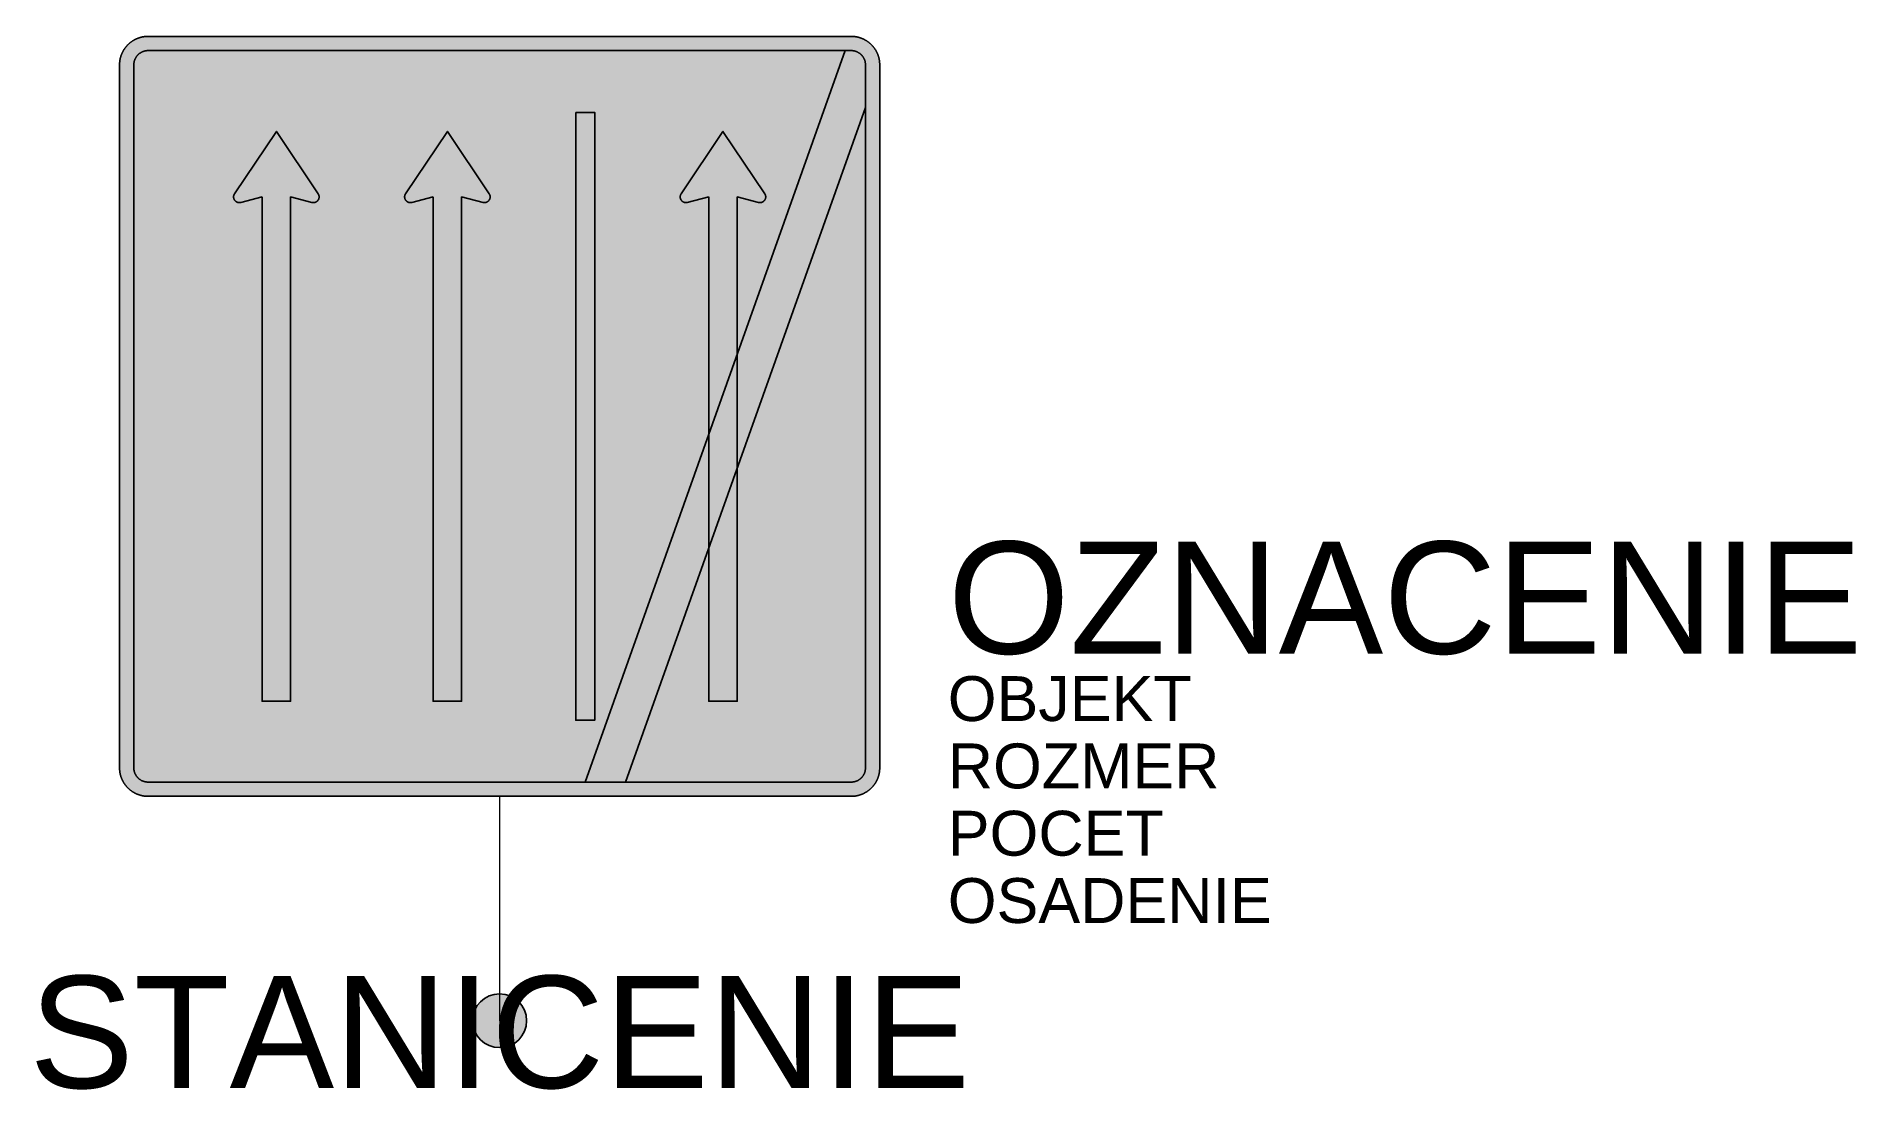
# Model space of a CAD drawing. Header units: metres. Extents: x -10.3 to 30.2, y -1.5 to 21.9.
import ezdxf
from ezdxf.enums import TextEntityAlignment as Align

# ---------------------------------------------------------------- set-up
doc = ezdxf.new("R2010")
doc.units = ezdxf.units.M
doc.layers.get('Defpoints').update_dxf_attribs({"color": 140, "lineweight": 5})
doc.styles.get("Standard").update_dxf_attribs({"font": 'arial.ttf'})

msp = doc.modelspace()

# ---------------------------------------------------------------- hatches: boundary and pattern name
at = {"true_color": 0xf1efea}
for points in [[(-7.83165, 5.000006), (-7.839567, 4.999994), (-7.847415, 5.000147), (-7.855341, 5.000375), (-7.863189, 5.000756), (-7.871037, 5.001215), (-7.87881, 5.001749), (-7.886658, 5.002358), (-7.894431, 5.003042), (-7.902204, 5.003882), (-7.909977, 5.004797), (-7.917747, 5.005787), (-7.925445, 5.00693), (-7.93314, 5.008148), (-7.940838, 5.009444), (-7.948458, 5.010815), (-7.956153, 5.012264), (-7.963773, 5.013863), (-7.971318, 5.01554), (-7.978938, 5.017292), (-7.98648, 5.019122), (-7.993947, 5.021027), (-8.001417, 5.023085), (-8.008884, 5.025218), (-8.016351, 5.027426), (-8.023743, 5.029712), (-8.031135, 5.032076), (-8.038449, 5.03459), (-8.045763, 5.037104), (-8.05308, 5.039771), (-8.060319, 5.042516), (-8.06748, 5.045411), (-8.074644, 5.048306), (-8.081808, 5.051279), (-8.088894, 5.054402), (-8.09598, 5.057603), (-8.102991, 5.060804), (-8.110002, 5.064155), (-8.116935, 5.067662), (-8.123793, 5.071166), (-8.130651, 5.074748), (-8.137509, 5.07848), (-8.144292, 5.082215), (-8.150997, 5.0861), (-8.157702, 5.090063), (-8.164332, 5.094026), (-8.170884, 5.098142), (-8.177439, 5.102333), (-8.183991, 5.106599), (-8.190393, 5.111018), (-8.196792, 5.115437), (-8.203194, 5.119934), (-8.209443, 5.124506), (-8.215689, 5.129231), (-8.221863, 5.133956), (-8.228034, 5.138831), (-8.23413, 5.143709), (-8.240151, 5.148737), (-8.246094, 5.153843), (-8.252037, 5.158949), (-8.25783, 5.164205), (-8.263695, 5.169539), (-8.26941, 5.174873), (-8.27505, 5.18036), (-8.28069, 5.185922), (-8.286252, 5.191562), (-8.291661, 5.197202), (-8.297073, 5.202917), (-8.302407, 5.208707), (-8.307663, 5.214575), (-8.312769, 5.220518), (-8.317875, 5.226461), (-8.322828, 5.232482), (-8.327781, 5.238578), (-8.332656, 5.244749), (-8.337381, 5.250923), (-8.342031, 5.257169), (-8.346678, 5.263418), (-8.351175, 5.26982), (-8.355594, 5.276219), (-8.360013, 5.282621), (-8.364279, 5.289173), (-8.36847, 5.29565), (-8.372586, 5.30228), (-8.376549, 5.30891), (-8.380512, 5.315615), (-8.384397, 5.32232), (-8.388132, 5.329103), (-8.391864, 5.335961), (-8.395446, 5.342819), (-8.399028, 5.349677), (-8.402457, 5.35661), (-8.405808, 5.363621), (-8.409087, 5.370632), (-8.41221, 5.377718), (-8.415333, 5.384804), (-8.418306, 5.391968), (-8.421279, 5.399132), (-8.424096, 5.406293), (-8.426841, 5.413532), (-8.429508, 5.420849), (-8.432022, 5.428163), (-8.434536, 5.435477), (-8.4369, 5.442869), (-8.439261, 5.450261), (-8.441472, 5.457728), (-8.443527, 5.465195), (-8.445585, 5.472665), (-8.447568, 5.480207), (-8.449395, 5.487752), (-8.451147, 5.495294), (-8.452824, 5.502839), (-8.454348, 5.510459), (-8.455872, 5.518154), (-8.457243, 5.525774), (-8.458539, 5.533472), (-8.45976, 5.541167), (-8.460825, 5.54894), (-8.461815, 5.556635), (-8.46273, 5.564408), (-8.46357, 5.572181), (-8.464332, 5.580029), (-8.464941, 5.587802), (-8.465475, 5.59565), (-8.465931, 5.603498), (-8.466237, 5.611349), (-8.466465, 5.619197), (-8.466618, 5.627045), (-8.466693, 5.634971), (-8.466651, 21.298337), (-8.466618, 21.306185), (-8.466465, 21.314033), (-8.466237, 21.321959), (-8.465931, 21.329807), (-8.465475, 21.337655), (-8.464941, 21.345428), (-8.464332, 21.353276), (-8.46357, 21.361049), (-8.46273, 21.368822), (-8.461815, 21.376595), (-8.460825, 21.384368), (-8.45976, 21.392063), (-8.458539, 21.399758), (-8.457243, 21.407456), (-8.455872, 21.415076), (-8.454348, 21.422771), (-8.452824, 21.430391), (-8.451147, 21.437936), (-8.449395, 21.445556), (-8.447568, 21.453023), (-8.445585, 21.460568), (-8.443527, 21.468035), (-8.441472, 21.475502), (-8.439261, 21.482969), (-8.4369, 21.490361), (-8.434536, 21.497753), (-8.432022, 21.505067), (-8.429508, 21.512384), (-8.426841, 21.519623), (-8.424096, 21.526862), (-8.421279, 21.534101), (-8.418306, 21.541262), (-8.415333, 21.548426), (-8.41221, 21.555512), (-8.409087, 21.562598), (-8.405808, 21.569609), (-8.402457, 21.576542), (-8.399028, 21.583553), (-8.395446, 21.590411), (-8.391864, 21.597269), (-8.388132, 21.604127), (-8.384397, 21.61091), (-8.380512, 21.617615), (-8.376549, 21.62432), (-8.372586, 21.63095), (-8.36847, 21.637502), (-8.364279, 21.644057), (-8.360013, 21.650609), (-8.355594, 21.657011), (-8.351175, 21.66341), (-8.346678, 21.669737), (-8.342031, 21.676061), (-8.337381, 21.68231), (-8.332656, 21.688481), (-8.327781, 21.694652), (-8.322828, 21.700748), (-8.317875, 21.706769), (-8.312769, 21.712712), (-8.307663, 21.718655), (-8.302407, 21.724448), (-8.297073, 21.730238), (-8.291661, 21.736031), (-8.286252, 21.741668), (-8.28069, 21.747308), (-8.27505, 21.75287), (-8.26941, 21.758279), (-8.263695, 21.763691), (-8.25783, 21.769025), (-8.252037, 21.774206), (-8.246094, 21.779387), (-8.240151, 21.784493), (-8.23413, 21.789446), (-8.228034, 21.794399), (-8.221863, 21.799199), (-8.215689, 21.803999), (-8.209443, 21.808649), (-8.203194, 21.813296), (-8.196792, 21.817793), (-8.190393, 21.822212), (-8.183991, 21.826556), (-8.177439, 21.8309), (-8.170884, 21.835091), (-8.164332, 21.839204), (-8.157702, 21.843167), (-8.150997, 21.84713), (-8.144292, 21.851015), (-8.137509, 21.85475), (-8.130651, 21.858482), (-8.123793, 21.862064), (-8.116935, 21.865571), (-8.110002, 21.869075), (-8.102991, 21.872429), (-8.09598, 21.875627), (-8.088894, 21.878828), (-8.081808, 21.881954), (-8.074644, 21.884924), (-8.06748, 21.887897), (-8.060319, 21.890717), (-8.05308, 21.893459), (-8.045763, 21.896126), (-8.038449, 21.89864), (-8.031135, 21.901154), (-8.023743, 21.903518), (-8.016351, 21.905804), (-8.008884, 21.908012), (-8.001417, 21.910148), (-7.993947, 21.912203), (-7.98648, 21.914108), (-7.978938, 21.916013), (-7.971318, 21.917768), (-7.963773, 21.919442), (-7.956153, 21.920966), (-7.948458, 21.92249), (-7.940838, 21.923864), (-7.93314, 21.925157), (-7.925445, 21.9263), (-7.917747, 21.927443), (-7.909977, 21.928436), (-7.902204, 21.929348), (-7.894431, 21.930188), (-7.886658, 21.93095), (-7.87881, 21.931559), (-7.871037, 21.932093), (-7.863189, 21.932549), (-7.855341, 21.932855), (-7.847415, 21.933083), (-7.839567, 21.933236), (-7.831719, 21.933311), (7.831683, 21.933338), (7.839498, 21.933236), (7.847421, 21.933083), (7.855272, 21.932855), (7.86312, 21.932549), (7.870968, 21.932093), (7.878816, 21.931559), (7.886589, 21.93095), (7.894437, 21.930188), (7.90221, 21.929348), (7.909983, 21.928436), (7.917678, 21.927443), (7.925451, 21.9263), (7.933146, 21.925157), (7.940844, 21.923864), (7.948464, 21.92249), (7.956084, 21.920966), (7.963704, 21.919442), (7.971324, 21.917768), (7.978866, 21.916013), (7.986411, 21.914108), (7.993956, 21.912203), (8.001423, 21.910148), (8.00889, 21.908012), (8.016357, 21.905804), (8.023749, 21.903518), (8.031141, 21.901154), (8.038455, 21.89864), (8.045772, 21.896126), (8.053011, 21.893459), (8.06025, 21.890717), (8.067489, 21.887897), (8.07465, 21.884924), (8.081814, 21.881954), (8.0889, 21.878828), (8.095986, 21.875627), (8.102997, 21.872429), (8.110008, 21.869075), (8.116941, 21.865571), (8.123799, 21.862064), (8.130657, 21.858482), (8.137515, 21.85475), (8.144298, 21.851015), (8.151003, 21.84713), (8.157708, 21.843167), (8.164338, 21.839204), (8.17089, 21.835091), (8.177445, 21.8309), (8.183997, 21.826556), (8.190399, 21.822212), (8.196798, 21.817793), (8.2032, 21.813296), (8.209449, 21.808649), (8.215698, 21.803999), (8.221869, 21.799199), (8.22804, 21.794399), (8.234136, 21.789446), (8.240157, 21.784493), (8.2461, 21.779387), (8.252043, 21.774206), (8.257911, 21.769025), (8.263704, 21.763691), (8.269419, 21.758279), (8.275056, 21.75287), (8.280696, 21.747308), (8.286258, 21.741668), (8.291667, 21.736031), (8.297079, 21.730238), (8.302413, 21.724448), (8.307669, 21.718655), (8.312775, 21.712712), (8.317881, 21.706769), (8.322834, 21.700748), (8.327787, 21.694652), (8.332665, 21.688481), (8.337387, 21.68231), (8.342037, 21.676061), (8.346684, 21.669737), (8.351181, 21.66341), (8.3556, 21.657011), (8.359944, 21.650609), (8.364288, 21.644057), (8.368479, 21.637502), (8.372592, 21.63095), (8.376555, 21.62432), (8.380518, 21.617615), (8.384403, 21.61091), (8.388138, 21.604127), (8.39187, 21.597269), (8.395452, 21.590411), (8.398959, 21.583553), (8.402388, 21.576542), (8.405739, 21.569609), (8.409015, 21.562598), (8.412216, 21.555512), (8.415342, 21.548426), (8.418312, 21.541262), (8.421207, 21.534101), (8.424105, 21.526862), (8.426847, 21.519623), (8.429439, 21.512384), (8.432028, 21.505067), (8.434542, 21.497753), (8.436906, 21.490361), (8.439192, 21.482969), (8.4414, 21.475502), (8.443536, 21.468035), (8.445591, 21.460568), (8.447496, 21.453023), (8.449326, 21.445556), (8.451078, 21.437936), (8.452755, 21.430391), (8.454354, 21.422771), (8.455803, 21.415076), (8.457174, 21.407456), (8.45847, 21.399758), (8.459688, 21.392063), (8.460756, 21.384368), (8.461824, 21.376595), (8.462736, 21.368822), (8.463576, 21.361049), (8.46426, 21.353276), (8.464872, 21.345428), (8.465403, 21.337655), (8.465862, 21.329807), (8.466243, 21.321959), (8.466471, 21.314033), (8.466624, 21.306185), (8.466624, 21.298337), (8.466681, 5.635004), (8.466624, 5.627045), (8.466471, 5.619197), (8.466243, 5.611349), (8.465862, 5.603498), (8.465403, 5.59565), (8.464872, 5.587802), (8.46426, 5.580029), (8.463576, 5.572181), (8.462736, 5.564408), (8.461824, 5.556635), (8.460756, 5.54894), (8.459688, 5.541167), (8.45847, 5.533472), (8.457174, 5.525774), (8.455803, 5.518154), (8.454354, 5.510459), (8.452755, 5.502839), (8.451078, 5.495294), (8.449326, 5.487752), (8.447496, 5.480207), (8.445591, 5.472665), (8.443536, 5.465195), (8.4414, 5.457728), (8.439192, 5.450261), (8.436906, 5.442869), (8.434542, 5.435477), (8.432028, 5.428163), (8.429439, 5.420849), (8.426847, 5.413532), (8.424105, 5.406293), (8.421207, 5.399132), (8.418312, 5.391968), (8.415342, 5.384804), (8.412216, 5.377718), (8.409015, 5.370632), (8.405739, 5.363621), (8.402388, 5.35661), (8.398959, 5.349677), (8.395452, 5.342819), (8.39187, 5.335961), (8.388138, 5.329103), (8.384403, 5.32232), (8.380518, 5.315615), (8.376555, 5.30891), (8.372592, 5.30228), (8.368479, 5.29565), (8.364288, 5.289173), (8.359944, 5.282621), (8.3556, 5.276219), (8.351181, 5.26982), (8.346684, 5.263418), (8.342037, 5.257169), (8.337387, 5.250923), (8.332665, 5.244749), (8.327787, 5.238578), (8.322834, 5.232482), (8.317881, 5.226461), (8.312775, 5.220518), (8.307669, 5.214575), (8.302413, 5.208707), (8.297079, 5.202917), (8.291667, 5.197202), (8.286258, 5.191562), (8.280696, 5.185922), (8.275056, 5.18036), (8.269419, 5.174873), (8.263704, 5.169539), (8.257911, 5.164205), (8.252043, 5.158949), (8.2461, 5.153843), (8.240157, 5.148737), (8.234136, 5.143709), (8.22804, 5.138831), (8.221869, 5.133956), (8.215698, 5.129231), (8.209449, 5.124506), (8.2032, 5.119934), (8.196798, 5.115437), (8.190399, 5.111018), (8.183997, 5.106599), (8.177445, 5.102333), (8.17089, 5.098142), (8.164338, 5.094026), (8.157708, 5.090063), (8.151003, 5.0861), (8.144298, 5.082215), (8.137515, 5.07848), (8.130657, 5.074748), (8.123799, 5.071166), (8.116941, 5.067662), (8.110008, 5.064155), (8.102997, 5.060804), (8.095986, 5.057603), (8.0889, 5.054402), (8.081814, 5.051279), (8.07465, 5.048306), (8.067489, 5.045411), (8.06025, 5.042516), (8.053011, 5.039771), (8.045772, 5.037104), (8.038455, 5.03459), (8.031141, 5.032076), (8.023749, 5.029712), (8.016357, 5.027426), (8.00889, 5.025218), (8.001423, 5.023085), (7.993956, 5.021027), (7.986411, 5.019122), (7.978866, 5.017292), (7.971324, 5.01554), (7.963704, 5.013863), (7.956084, 5.012264), (7.948464, 5.010815), (7.940844, 5.009444), (7.933146, 5.008148), (7.925451, 5.00693), (7.917678, 5.005787), (7.909983, 5.004797), (7.90221, 5.003882), (7.894437, 5.003042), (7.886589, 5.002358), (7.878816, 5.001749), (7.870968, 5.001215), (7.86312, 5.000756), (7.855272, 5.000375), (7.847421, 5.000147), (7.839498, 4.999994), (7.83165, 4.999994)], [(1.69335, 20.240003), (2.116683, 20.240003), (2.116683, 6.693338), (1.69335, 6.693338)], [(-5.291652, 18.356171), (-5.767902, 18.233171), (-5.768451, 18.233039), (-5.768907, 18.232886), (-5.769366, 18.232736), (-5.7699, 18.232658), (-5.770356, 18.232505), (-5.77089, 18.23243), (-5.771346, 18.232277), (-5.771805, 18.232202), (-5.772336, 18.232049), (-5.772795, 18.231974), (-5.773329, 18.231896), (-5.773785, 18.231743), (-5.774241, 18.231668), (-5.774775, 18.231593), (-5.775234, 18.23144), (-5.775765, 18.231362), (-5.776224, 18.231287), (-5.776758, 18.231212), (-5.777214, 18.231134), (-5.777748, 18.230981), (-5.778204, 18.230906), (-5.778738, 18.230831), (-5.779194, 18.230753), (-5.779653, 18.230678), (-5.780187, 18.2306), (-5.780643, 18.230525), (-5.781177, 18.23045), (-5.781633, 18.230372), (-5.782167, 18.230297), (-5.782623, 18.230219), (-5.783157, 18.230219), (-5.783691, 18.230144), (-5.784147, 18.230069), (-5.784681, 18.229991), (-5.78514, 18.229916), (-5.785671, 18.229916), (-5.78613, 18.229838), (-5.786664, 18.229763), (-5.78712, 18.229763), (-5.787654, 18.229688), (-5.78811, 18.22961), (-5.788644, 18.22961), (-5.789178, 18.229535), (-5.789634, 18.229535), (-5.790168, 18.229457), (-5.790624, 18.229457), (-5.791158, 18.229382), (-5.791617, 18.229382), (-5.792148, 18.229382), (-5.792682, 18.229307), (-5.793141, 18.229307), (-5.793672, 18.229307), (-5.794131, 18.229229), (-5.794665, 18.229229), (-5.795121, 18.229229), (-5.795655, 18.229229), (-5.796189, 18.229154), (-5.796645, 18.229154), (-5.797179, 18.229154), (-5.797713, 18.229154), (-5.798169, 18.229154), (-5.798703, 18.229154), (-5.799159, 18.229154), (-5.799693, 18.229154), (-5.802969, 18.229154), (-5.806245, 18.229307), (-5.809446, 18.229535), (-5.812647, 18.229763), (-5.815848, 18.230144), (-5.819049, 18.2306), (-5.822172, 18.231134), (-5.825295, 18.231743), (-5.828343, 18.232355), (-5.831391, 18.233117), (-5.834439, 18.233954), (-5.837412, 18.234869), (-5.840385, 18.235784), (-5.843355, 18.236849), (-5.84625, 18.237917), (-5.849148, 18.239135), (-5.851965, 18.240356), (-5.85471, 18.241649), (-5.85753, 18.243023), (-5.860197, 18.244469), (-5.862864, 18.245918), (-5.865531, 18.247517), (-5.86812, 18.249119), (-5.870712, 18.250793), (-5.873226, 18.252548), (-5.875665, 18.254375), (-5.878104, 18.256205), (-5.880465, 18.25811), (-5.882826, 18.26009), (-5.885037, 18.262148), (-5.887323, 18.264206), (-5.889456, 18.266339), (-5.891589, 18.268472), (-5.893725, 18.270758), (-5.895705, 18.273044), (-5.897685, 18.27533), (-5.89959, 18.277694), (-5.90142, 18.28013), (-5.90325, 18.282569), (-5.905002, 18.285083), (-5.906679, 18.287675), (-5.908278, 18.290267), (-5.909877, 18.292934), (-5.911326, 18.295601), (-5.912775, 18.298343), (-5.914146, 18.301085), (-5.915442, 18.30383), (-5.916735, 18.306725), (-5.917878, 18.309545), (-5.918946, 18.31244), (-5.920014, 18.315413), (-5.921004, 18.318383), (-5.921841, 18.321356), (-5.922681, 18.324404), (-5.923443, 18.327452), (-5.924127, 18.3305), (-5.924736, 18.333623), (-5.925195, 18.336824), (-5.925651, 18.339947), (-5.926032, 18.343148), (-5.926338, 18.346349), (-5.926491, 18.349625), (-5.926641, 18.352826), (-5.926719, 18.356102), (-5.926719, 18.357323), (-5.926641, 18.358466), (-5.926641, 18.359684), (-5.926566, 18.360827), (-5.926566, 18.362045), (-5.926491, 18.363188), (-5.926413, 18.364331), (-5.926338, 18.365552), (-5.92626, 18.366695), (-5.92611, 18.367838), (-5.926032, 18.369056), (-5.925879, 18.370199), (-5.925804, 18.371342), (-5.925651, 18.372485), (-5.925498, 18.373706), (-5.92527, 18.374849), (-5.925117, 18.375992), (-5.924967, 18.377135), (-5.924736, 18.378278), (-5.924508, 18.379421), (-5.92428, 18.380564), (-5.924052, 18.381707), (-5.923824, 18.38285), (-5.923593, 18.383993), (-5.92329, 18.385136), (-5.923062, 18.386279), (-5.922756, 18.387422), (-5.92245, 18.388565), (-5.922147, 18.389708), (-5.921841, 18.390773), (-5.921538, 18.391916), (-5.921232, 18.393059), (-5.920851, 18.394127), (-5.92047, 18.39527), (-5.920164, 18.396335), (-5.919783, 18.397478), (-5.919402, 18.398546), (-5.918946, 18.399689), (-5.918565, 18.400757), (-5.918184, 18.4019), (-5.917728, 18.402965), (-5.917269, 18.404033), (-5.916813, 18.405098), (-5.916354, 18.406166), (-5.915898, 18.407234), (-5.915442, 18.408299), (-5.914983, 18.409367), (-5.914449, 18.410432), (-5.913918, 18.4115), (-5.913459, 18.412568), (-5.912925, 18.413633), (-5.912394, 18.414623), (-5.91186, 18.415691), (-5.911251, 18.416681), (-5.910717, 18.417749), (-5.910108, 18.418739), (-5.909574, 18.419807), (-5.908965, 18.420797), (-5.908353, 18.421787), (-5.907744, 18.422777), (-5.907135, 18.423845), (-5.906448, 18.424835), (-5.905839, 18.425825), (-5.905155, 18.42674), (-4.97415, 19.81667), (-4.043103, 18.426815), (-4.042521, 18.425825), (-4.041834, 18.424835), (-4.041225, 18.423845), (-4.040616, 18.422777), (-4.040007, 18.421787), (-4.039398, 18.420797), (-4.038786, 18.419807), (-4.038177, 18.418739), (-4.037643, 18.417749), (-4.037034, 18.416681), (-4.0365, 18.415691), (-4.035969, 18.414623), (-4.035435, 18.413633), (-4.034901, 18.412568), (-4.034367, 18.4115), (-4.033911, 18.410432), (-4.033377, 18.409367), (-4.032921, 18.408299), (-4.032387, 18.407234), (-4.031928, 18.406166), (-4.031472, 18.405098), (-4.031091, 18.404033), (-4.030635, 18.402965), (-4.030176, 18.4019), (-4.029795, 18.400757), (-4.029339, 18.399689), (-4.028958, 18.398546), (-4.028577, 18.397478), (-4.028196, 18.396335), (-4.02789, 18.39527), (-4.027509, 18.394127), (-4.027128, 18.393059), (-4.026825, 18.391916), (-4.026519, 18.390773), (-4.026213, 18.389708), (-4.02591, 18.388565), (-4.025604, 18.387422), (-4.025301, 18.386279), (-4.02507, 18.385136), (-4.024767, 18.383993), (-4.024539, 18.38285), (-4.024308, 18.381707), (-4.02408, 18.380564), (-4.023852, 18.379421), (-4.023624, 18.378278), (-4.023471, 18.377135), (-4.023243, 18.375992), (-4.02309, 18.374849), (-4.022937, 18.373706), (-4.022784, 18.372485), (-4.022634, 18.371342), (-4.022481, 18.370199), (-4.022328, 18.369056), (-4.022253, 18.367838), (-4.0221, 18.366695), (-4.022022, 18.365552), (-4.021947, 18.364331), (-4.021872, 18.363188), (-4.021794, 18.362045), (-4.021794, 18.360827), (-4.021719, 18.359684), (-4.021719, 18.358466), (-4.021719, 18.357323), (-4.021719, 18.356102), (-4.021719, 18.352826), (-4.021872, 18.349625), (-4.022022, 18.346349), (-4.022328, 18.343148), (-4.022709, 18.339947), (-4.023165, 18.336824), (-4.023699, 18.333623), (-4.024233, 18.3305), (-4.02492, 18.327452), (-4.025682, 18.324404), (-4.026519, 18.321356), (-4.027434, 18.318383), (-4.028349, 18.315413), (-4.029414, 18.31244), (-4.030482, 18.309545), (-4.0317, 18.306725), (-4.032921, 18.30383), (-4.034214, 18.301085), (-4.035588, 18.298343), (-4.037034, 18.295601), (-4.038483, 18.292934), (-4.040082, 18.290267), (-4.041684, 18.287675), (-4.043358, 18.285083), (-4.045113, 18.282569), (-4.04694, 18.28013), (-4.04877, 18.277694), (-4.050675, 18.27533), (-4.052655, 18.273044), (-4.054713, 18.270758), (-4.056771, 18.268472), (-4.058904, 18.266339), (-4.061037, 18.264206), (-4.063323, 18.262148), (-4.065534, 18.26009), (-4.067895, 18.25811), (-4.070259, 18.256205), (-4.072695, 18.254375), (-4.075134, 18.252548), (-4.077648, 18.250793), (-4.08024, 18.249119), (-4.082832, 18.247517), (-4.085499, 18.245918), (-4.088166, 18.244469), (-4.090833, 18.243023), (-4.09365, 18.241649), (-4.096395, 18.240356), (-4.099215, 18.239135), (-4.10211, 18.237917), (-4.105005, 18.236849), (-4.107978, 18.235784), (-4.110948, 18.234869), (-4.113921, 18.233954), (-4.116969, 18.233117), (-4.120017, 18.232355), (-4.123065, 18.231743), (-4.126188, 18.231134), (-4.129314, 18.2306), (-4.132512, 18.230144), (-4.135713, 18.229763), (-4.138914, 18.229535), (-4.142115, 18.229307), (-4.145391, 18.229154), (-4.148667, 18.229154), (-4.149201, 18.229154), (-4.149657, 18.229154), (-4.150191, 18.229154), (-4.150725, 18.229154), (-4.151181, 18.229154), (-4.151715, 18.229154), (-4.152174, 18.229154), (-4.152705, 18.229229), (-4.153164, 18.229229), (-4.153698, 18.229229), (-4.154229, 18.229229), (-4.154688, 18.229307), (-4.155222, 18.229307), (-4.155678, 18.229307), (-4.156212, 18.229382), (-4.156668, 18.229382), (-4.157202, 18.229382), (-4.157736, 18.229457), (-4.158192, 18.229457), (-4.158726, 18.229535), (-4.159182, 18.229535), (-4.159716, 18.22961), (-4.160175, 18.22961), (-4.160706, 18.229688), (-4.161165, 18.229763), (-4.161699, 18.229763), (-4.16223, 18.229838), (-4.162689, 18.229916), (-4.163223, 18.229916), (-4.163679, 18.229991), (-4.164213, 18.230069), (-4.164669, 18.230144), (-4.165203, 18.230219), (-4.165659, 18.230219), (-4.166193, 18.230297), (-4.166652, 18.230372), (-4.167183, 18.23045), (-4.167642, 18.230525), (-4.168176, 18.2306), (-4.168632, 18.230678), (-4.169166, 18.230753), (-4.169622, 18.230831), (-4.170156, 18.230906), (-4.170612, 18.230981), (-4.171146, 18.231134), (-4.171605, 18.231212), (-4.172136, 18.231287), (-4.172595, 18.231362), (-4.173129, 18.23144), (-4.173585, 18.231593), (-4.174041, 18.231668), (-4.174575, 18.231743), (-4.175034, 18.231896), (-4.175565, 18.231974), (-4.176024, 18.232049), (-4.176558, 18.232202), (-4.177014, 18.232277), (-4.177548, 18.23243), (-4.178004, 18.232505), (-4.178463, 18.232658), (-4.178994, 18.232736), (-4.179453, 18.232886), (-4.179987, 18.233039), (-4.180443, 18.233117), (-4.656651, 18.356171), (-4.656651, 7.116671), (-5.291652, 7.116671)], [(-1.481652, 18.356171), (-1.957902, 18.233171), (-1.958451, 18.233039), (-1.958907, 18.232886), (-1.959366, 18.232736), (-1.9599, 18.232658), (-1.960356, 18.232505), (-1.96089, 18.23243), (-1.961346, 18.232277), (-1.961805, 18.232202), (-1.962336, 18.232049), (-1.962795, 18.231974), (-1.963329, 18.231896), (-1.963785, 18.231743), (-1.964241, 18.231668), (-1.964775, 18.231593), (-1.965234, 18.23144), (-1.965765, 18.231362), (-1.966224, 18.231287), (-1.966758, 18.231212), (-1.967214, 18.231134), (-1.967748, 18.230981), (-1.968204, 18.230906), (-1.968738, 18.230831), (-1.969194, 18.230753), (-1.969653, 18.230678), (-1.970187, 18.2306), (-1.970643, 18.230525), (-1.971177, 18.23045), (-1.971633, 18.230372), (-1.972167, 18.230297), (-1.972623, 18.230219), (-1.973157, 18.230219), (-1.973691, 18.230144), (-1.974147, 18.230069), (-1.974681, 18.229991), (-1.97514, 18.229916), (-1.975671, 18.229916), (-1.97613, 18.229838), (-1.976664, 18.229763), (-1.97712, 18.229763), (-1.977654, 18.229688), (-1.97811, 18.22961), (-1.978644, 18.22961), (-1.979178, 18.229535), (-1.979634, 18.229535), (-1.980168, 18.229457), (-1.980624, 18.229457), (-1.981158, 18.229382), (-1.981617, 18.229382), (-1.982148, 18.229382), (-1.982682, 18.229307), (-1.983141, 18.229307), (-1.983672, 18.229307), (-1.984131, 18.229229), (-1.984665, 18.229229), (-1.985121, 18.229229), (-1.985655, 18.229229), (-1.986189, 18.229154), (-1.986645, 18.229154), (-1.987179, 18.229154), (-1.987635, 18.229154), (-1.988169, 18.229154), (-1.988703, 18.229154), (-1.989159, 18.229154), (-1.989693, 18.229154), (-1.992969, 18.229154), (-1.996245, 18.229307), (-1.999446, 18.229535), (-2.002647, 18.229763), (-2.005848, 18.230144), (-2.009049, 18.2306), (-2.012172, 18.231134), (-2.015295, 18.231743), (-2.018343, 18.232355), (-2.021391, 18.233117), (-2.024439, 18.233954), (-2.027412, 18.234869), (-2.030385, 18.235784), (-2.033355, 18.236849), (-2.03625, 18.237917), (-2.039148, 18.239135), (-2.041965, 18.240356), (-2.04471, 18.241649), (-2.04753, 18.243023), (-2.050197, 18.244469), (-2.052864, 18.245918), (-2.055531, 18.247517), (-2.05812, 18.249119), (-2.060712, 18.250793), (-2.063226, 18.252548), (-2.065665, 18.254375), (-2.068104, 18.256205), (-2.070465, 18.25811), (-2.072826, 18.26009), (-2.075037, 18.262148), (-2.077323, 18.264206), (-2.079456, 18.266339), (-2.081589, 18.268472), (-2.083725, 18.270758), (-2.085705, 18.273044), (-2.087685, 18.27533), (-2.08959, 18.277694), (-2.09142, 18.28013), (-2.09325, 18.282569), (-2.095002, 18.285083), (-2.096679, 18.287675), (-2.098278, 18.290267), (-2.099877, 18.292934), (-2.101326, 18.295601), (-2.102775, 18.298343), (-2.104146, 18.301085), (-2.105442, 18.30383), (-2.106735, 18.306725), (-2.107878, 18.309545), (-2.108946, 18.31244), (-2.110014, 18.315413), (-2.111004, 18.318383), (-2.111841, 18.321356), (-2.112681, 18.324404), (-2.113443, 18.327452), (-2.114127, 18.3305), (-2.114736, 18.333623), (-2.115195, 18.336824), (-2.115651, 18.339947), (-2.116032, 18.343148), (-2.116338, 18.346349), (-2.116491, 18.349625), (-2.116641, 18.352826), (-2.116719, 18.356102), (-2.116719, 18.357323), (-2.116641, 18.358466), (-2.116641, 18.359684), (-2.116566, 18.360827), (-2.116566, 18.362045), (-2.116491, 18.363188), (-2.116413, 18.364331), (-2.116338, 18.365552), (-2.11626, 18.366695), (-2.11611, 18.367838), (-2.116032, 18.369056), (-2.115879, 18.370199), (-2.115804, 18.371342), (-2.115651, 18.372485), (-2.115498, 18.373706), (-2.11527, 18.374849), (-2.115117, 18.375992), (-2.114967, 18.377135), (-2.114736, 18.378278), (-2.114508, 18.379421), (-2.11428, 18.380564), (-2.114052, 18.381707), (-2.113824, 18.38285), (-2.113593, 18.383993), (-2.11329, 18.385136), (-2.113062, 18.386279), (-2.112756, 18.387422), (-2.11245, 18.388565), (-2.112147, 18.389708), (-2.111841, 18.390773), (-2.111538, 18.391916), (-2.111232, 18.393059), (-2.110851, 18.394127), (-2.11047, 18.39527), (-2.110164, 18.396335), (-2.109783, 18.397478), (-2.109402, 18.398546), (-2.108946, 18.399689), (-2.108565, 18.400757), (-2.108184, 18.4019), (-2.107728, 18.402965), (-2.107269, 18.404033), (-2.106813, 18.405098), (-2.106354, 18.406166), (-2.105898, 18.407234), (-2.105442, 18.408299), (-2.104983, 18.409367), (-2.104449, 18.410432), (-2.103918, 18.4115), (-2.103459, 18.412568), (-2.102925, 18.413633), (-2.102394, 18.414623), (-2.10186, 18.415691), (-2.101251, 18.416681), (-2.100717, 18.417749), (-2.100108, 18.418739), (-2.099574, 18.419807), (-2.098965, 18.420797), (-2.098353, 18.421787), (-2.097744, 18.422777), (-2.097135, 18.423845), (-2.096448, 18.424835), (-2.095839, 18.425825), (-2.095155, 18.42674), (-1.16415, 19.81667), (-0.233103, 18.426815), (-0.232521, 18.425825), (-0.231834, 18.424835), (-0.231225, 18.423845), (-0.230616, 18.422777), (-0.230007, 18.421787), (-0.229398, 18.420797), (-0.228786, 18.419807), (-0.228177, 18.418739), (-0.227643, 18.417749), (-0.227034, 18.416681), (-0.2265, 18.415691), (-0.225969, 18.414623), (-0.225435, 18.413633), (-0.224901, 18.412568), (-0.224367, 18.4115), (-0.223911, 18.410432), (-0.223377, 18.409367), (-0.222921, 18.408299), (-0.222387, 18.407234), (-0.221928, 18.406166), (-0.221472, 18.405098), (-0.221091, 18.404033), (-0.220635, 18.402965), (-0.220176, 18.4019), (-0.219795, 18.400757), (-0.219339, 18.399689), (-0.218958, 18.398546), (-0.218577, 18.397478), (-0.218196, 18.396335), (-0.21789, 18.39527), (-0.217509, 18.394127), (-0.217128, 18.393059), (-0.216825, 18.391916), (-0.216519, 18.390773), (-0.216213, 18.389708), (-0.21591, 18.388565), (-0.215604, 18.387422), (-0.215301, 18.386279), (-0.21507, 18.385136), (-0.214767, 18.383993), (-0.214539, 18.38285), (-0.214308, 18.381707), (-0.21408, 18.380564), (-0.213852, 18.379421), (-0.213624, 18.378278), (-0.213471, 18.377135), (-0.213243, 18.375992), (-0.21309, 18.374849), (-0.212937, 18.373706), (-0.212784, 18.372485), (-0.212634, 18.371342), (-0.212481, 18.370199), (-0.212328, 18.369056), (-0.212253, 18.367838), (-0.2121, 18.366695), (-0.212022, 18.365552), (-0.211947, 18.364331), (-0.211872, 18.363188), (-0.211794, 18.362045), (-0.211794, 18.360827), (-0.211719, 18.359684), (-0.211719, 18.358466), (-0.211719, 18.357323), (-0.211719, 18.356102), (-0.211719, 18.352826), (-0.211872, 18.349625), (-0.212022, 18.346349), (-0.212328, 18.343148), (-0.212709, 18.339947), (-0.213165, 18.336824), (-0.213699, 18.333623), (-0.214233, 18.3305), (-0.21492, 18.327452), (-0.215682, 18.324404), (-0.216519, 18.321356), (-0.217434, 18.318383), (-0.218349, 18.315413), (-0.219414, 18.31244), (-0.220482, 18.309545), (-0.2217, 18.306725), (-0.222921, 18.30383), (-0.224214, 18.301085), (-0.225588, 18.298343), (-0.227034, 18.295601), (-0.228483, 18.292934), (-0.230082, 18.290267), (-0.231684, 18.287675), (-0.233358, 18.285083), (-0.235113, 18.282569), (-0.23694, 18.28013), (-0.23877, 18.277694), (-0.240675, 18.27533), (-0.242655, 18.273044), (-0.244713, 18.270758), (-0.246771, 18.268472), (-0.248904, 18.266339), (-0.251037, 18.264206), (-0.253323, 18.262148), (-0.255534, 18.26009), (-0.257895, 18.25811), (-0.260259, 18.256205), (-0.262695, 18.254375), (-0.265134, 18.252548), (-0.267648, 18.250793), (-0.27024, 18.249119), (-0.272832, 18.247517), (-0.275499, 18.245918), (-0.278166, 18.244469), (-0.280833, 18.243023), (-0.28365, 18.241649), (-0.286395, 18.240356), (-0.289215, 18.239135), (-0.29211, 18.237917), (-0.295005, 18.236849), (-0.297978, 18.235784), (-0.300948, 18.234869), (-0.303921, 18.233954), (-0.306969, 18.233117), (-0.310017, 18.232355), (-0.313065, 18.231743), (-0.316188, 18.231134), (-0.319314, 18.2306), (-0.322512, 18.230144), (-0.325713, 18.229763), (-0.328914, 18.229535), (-0.332115, 18.229307), (-0.335391, 18.229154), (-0.338667, 18.229154), (-0.339201, 18.229154), (-0.339657, 18.229154), (-0.340191, 18.229154), (-0.340725, 18.229154), (-0.341181, 18.229154), (-0.341715, 18.229154), (-0.342174, 18.229154), (-0.342705, 18.229229), (-0.343164, 18.229229), (-0.343698, 18.229229), (-0.344229, 18.229229), (-0.344688, 18.229307), (-0.345222, 18.229307), (-0.345678, 18.229307), (-0.346212, 18.229382), (-0.346668, 18.229382), (-0.347202, 18.229382), (-0.347736, 18.229457), (-0.348192, 18.229457), (-0.348726, 18.229535), (-0.349182, 18.229535), (-0.349716, 18.22961), (-0.350175, 18.22961), (-0.350706, 18.229688), (-0.351165, 18.229763), (-0.351699, 18.229763), (-0.35223, 18.229838), (-0.352689, 18.229916), (-0.353223, 18.229916), (-0.353679, 18.229991), (-0.354213, 18.230069), (-0.354669, 18.230144), (-0.355203, 18.230219), (-0.355659, 18.230219), (-0.356193, 18.230297), (-0.356652, 18.230372), (-0.357183, 18.23045), (-0.357642, 18.230525), (-0.358176, 18.2306), (-0.358632, 18.230678), (-0.359166, 18.230753), (-0.359622, 18.230831), (-0.360156, 18.230906), (-0.360612, 18.230981), (-0.361146, 18.231134), (-0.361605, 18.231212), (-0.362136, 18.231287), (-0.362595, 18.231362), (-0.363129, 18.23144), (-0.363585, 18.231593), (-0.364041, 18.231668), (-0.364575, 18.231743), (-0.365034, 18.231896), (-0.365565, 18.231974), (-0.366024, 18.232049), (-0.366558, 18.232202), (-0.367014, 18.232277), (-0.367548, 18.23243), (-0.368004, 18.232505), (-0.368463, 18.232658), (-0.368994, 18.232736), (-0.369453, 18.232886), (-0.369987, 18.233039), (-0.370443, 18.233117), (-0.846651, 18.356171), (-0.846651, 7.116671), (-1.481652, 7.116671)], [(4.656681, 18.356171), (4.180431, 18.233171), (4.179915, 18.233039), (4.179459, 18.232886), (4.178925, 18.232736), (4.178469, 18.232658), (4.177935, 18.232505), (4.177479, 18.23243), (4.17702, 18.232277), (4.176486, 18.232202), (4.17603, 18.232049), (4.175496, 18.231974), (4.17504, 18.231896), (4.174581, 18.231743), (4.17405, 18.231668), (4.173591, 18.231593), (4.173057, 18.23144), (4.172601, 18.231362), (4.172067, 18.231287), (4.171611, 18.231212), (4.171077, 18.231134), (4.170621, 18.230981), (4.170162, 18.230906), (4.169628, 18.230831), (4.169172, 18.230753), (4.168638, 18.230678), (4.168182, 18.2306), (4.167648, 18.230525), (4.167192, 18.23045), (4.166658, 18.230372), (4.166199, 18.230297), (4.165668, 18.230219), (4.165209, 18.230219), (4.164675, 18.230144), (4.164144, 18.230069), (4.163685, 18.229991), (4.163151, 18.229916), (4.162695, 18.229916), (4.162161, 18.229838), (4.161705, 18.229763), (4.161171, 18.229763), (4.160715, 18.229688), (4.160181, 18.22961), (4.159722, 18.22961), (4.159191, 18.229535), (4.158657, 18.229535), (4.158198, 18.229457), (4.157667, 18.229457), (4.157208, 18.229382), (4.156674, 18.229382), (4.156218, 18.229382), (4.155684, 18.229307), (4.15515, 18.229307), (4.154694, 18.229307), (4.15416, 18.229229), (4.153704, 18.229229), (4.15317, 18.229229), (4.152636, 18.229229), (4.15218, 18.229154), (4.151646, 18.229154), (4.15119, 18.229154), (4.150656, 18.229154), (4.150122, 18.229154), (4.149666, 18.229154), (4.149132, 18.229154), (4.148673, 18.229154), (4.145397, 18.229154), (4.142121, 18.229307), (4.138845, 18.229535), (4.135644, 18.229763), (4.132443, 18.230144), (4.12932, 18.2306), (4.126194, 18.231134), (4.123071, 18.231743), (4.119948, 18.232355), (4.1169, 18.233117), (4.113852, 18.233954), (4.110879, 18.234869), (4.107906, 18.235784), (4.105011, 18.236849), (4.102116, 18.237917), (4.099221, 18.239135), (4.096401, 18.240356), (4.093581, 18.241649), (4.090839, 18.243023), (4.088094, 18.244469), (4.085427, 18.245918), (4.082838, 18.247517), (4.080171, 18.249119), (4.077657, 18.250793), (4.07514, 18.252548), (4.072704, 18.254375), (4.070265, 18.256205), (4.067901, 18.25811), (4.06554, 18.26009), (4.063254, 18.262148), (4.061043, 18.264206), (4.058835, 18.266339), (4.056702, 18.268472), (4.054644, 18.270758), (4.052586, 18.273044), (4.050681, 18.27533), (4.048776, 18.277694), (4.046871, 18.28013), (4.045119, 18.282569), (4.043367, 18.285083), (4.04169, 18.287675), (4.040013, 18.290267), (4.038489, 18.292934), (4.036965, 18.295601), (4.035516, 18.298343), (4.034145, 18.301085), (4.032849, 18.30383), (4.031631, 18.306725), (4.030488, 18.309545), (4.029345, 18.31244), (4.028355, 18.315413), (4.027365, 18.318383), (4.02645, 18.321356), (4.02561, 18.324404), (4.024926, 18.327452), (4.024239, 18.3305), (4.02363, 18.333623), (4.023096, 18.336824), (4.02264, 18.339947), (4.022334, 18.343148), (4.022031, 18.346349), (4.0218, 18.349625), (4.02165, 18.352826), (4.02165, 18.356102), (4.02165, 18.357323), (4.02165, 18.358466), (4.021725, 18.359684), (4.021725, 18.360827), (4.0218, 18.362045), (4.021878, 18.363188), (4.021878, 18.364331), (4.022031, 18.365552), (4.022106, 18.366695), (4.022181, 18.367838), (4.022334, 18.369056), (4.022412, 18.370199), (4.022562, 18.371342), (4.022715, 18.372485), (4.022868, 18.373706), (4.023021, 18.374849), (4.023174, 18.375992), (4.023402, 18.377135), (4.02363, 18.378278), (4.023783, 18.379421), (4.024011, 18.380564), (4.024239, 18.381707), (4.024467, 18.38285), (4.024773, 18.383993), (4.025001, 18.385136), (4.025307, 18.386279), (4.025535, 18.387422), (4.025841, 18.388565), (4.026144, 18.389708), (4.02645, 18.390773), (4.026831, 18.391916), (4.027134, 18.393059), (4.027515, 18.394127), (4.027821, 18.39527), (4.028202, 18.396335), (4.028583, 18.397478), (4.028964, 18.398546), (4.029345, 18.399689), (4.029801, 18.400757), (4.030182, 18.4019), (4.030641, 18.402965), (4.031022, 18.404033), (4.031478, 18.405098), (4.031937, 18.406166), (4.032393, 18.407234), (4.032927, 18.408299), (4.033383, 18.409367), (4.033842, 18.410432), (4.034373, 18.4115), (4.034907, 18.412568), (4.035441, 18.413633), (4.035975, 18.414623), (4.036509, 18.415691), (4.03704, 18.416681), (4.037652, 18.417749), (4.038183, 18.418739), (4.038795, 18.419807), (4.039404, 18.420797), (4.040013, 18.421787), (4.040622, 18.422777), (4.041231, 18.423845), (4.041843, 18.424835), (4.042527, 18.425825), (4.043136, 18.42674), (4.974183, 19.81667), (5.90523, 18.426815), (5.905845, 18.425825), (5.906457, 18.424835), (5.907141, 18.423845), (5.90775, 18.422777), (5.908362, 18.421787), (5.908971, 18.420797), (5.90958, 18.419807), (5.910114, 18.418739), (5.910723, 18.417749), (5.911257, 18.416681), (5.911866, 18.415691), (5.9124, 18.414623), (5.912934, 18.413633), (5.913465, 18.412568), (5.913924, 18.4115), (5.914458, 18.410432), (5.914914, 18.409367), (5.915448, 18.408299), (5.915904, 18.407234), (5.916363, 18.406166), (5.916819, 18.405098), (5.917275, 18.404033), (5.917734, 18.402965), (5.918115, 18.4019), (5.918571, 18.400757), (5.918952, 18.399689), (5.919333, 18.398546), (5.919714, 18.397478), (5.920095, 18.396335), (5.920476, 18.39527), (5.920857, 18.394127), (5.921163, 18.393059), (5.921544, 18.391916), (5.921847, 18.390773), (5.922153, 18.389708), (5.922459, 18.388565), (5.922762, 18.387422), (5.92299, 18.386279), (5.923296, 18.385136), (5.923524, 18.383993), (5.92383, 18.38285), (5.924058, 18.381707), (5.924286, 18.380564), (5.924514, 18.379421), (5.924667, 18.378278), (5.924895, 18.377135), (5.925048, 18.375992), (5.925276, 18.374849), (5.925429, 18.373706), (5.925582, 18.372485), (5.925735, 18.371342), (5.925888, 18.370199), (5.925963, 18.369056), (5.926116, 18.367838), (5.926191, 18.366695), (5.926269, 18.365552), (5.926344, 18.364331), (5.926419, 18.363188), (5.926497, 18.362045), (5.926572, 18.360827), (5.926572, 18.359684), (5.92665, 18.358466), (5.92665, 18.357323), (5.92665, 18.356102), (5.926572, 18.352826), (5.926497, 18.349625), (5.926269, 18.346349), (5.925963, 18.343148), (5.925657, 18.339947), (5.925201, 18.336824), (5.924667, 18.333623), (5.924058, 18.3305), (5.923371, 18.327452), (5.922609, 18.324404), (5.921847, 18.321356), (5.920935, 18.318383), (5.919942, 18.315413), (5.918952, 18.31244), (5.917809, 18.309545), (5.916666, 18.306725), (5.915448, 18.30383), (5.914152, 18.301085), (5.912781, 18.298343), (5.911332, 18.295601), (5.909808, 18.292934), (5.908284, 18.290267), (5.906607, 18.287675), (5.904933, 18.285083), (5.903256, 18.282569), (5.901426, 18.28013), (5.899599, 18.277694), (5.897616, 18.27533), (5.895711, 18.273044), (5.893653, 18.270758), (5.891598, 18.268472), (5.889462, 18.266339), (5.887254, 18.264206), (5.885043, 18.262148), (5.882757, 18.26009), (5.880471, 18.25811), (5.878032, 18.256205), (5.875671, 18.254375), (5.873157, 18.252548), (5.870643, 18.250793), (5.868126, 18.249119), (5.865537, 18.247517), (5.86287, 18.245918), (5.860203, 18.244469), (5.857458, 18.243023), (5.854716, 18.241649), (5.851896, 18.240356), (5.849076, 18.239135), (5.846181, 18.237917), (5.843286, 18.236849), (5.840391, 18.235784), (5.837418, 18.234869), (5.834448, 18.233954), (5.8314, 18.233117), (5.828352, 18.232355), (5.825226, 18.231743), (5.822103, 18.231134), (5.818977, 18.2306), (5.815854, 18.230144), (5.812653, 18.229763), (5.809452, 18.229535), (5.806176, 18.229307), (5.8029, 18.229154), (5.799624, 18.229154), (5.799165, 18.229154), (5.798634, 18.229154), (5.798175, 18.229154), (5.797641, 18.229154), (5.79711, 18.229154), (5.796651, 18.229154), (5.796117, 18.229154), (5.795661, 18.229229), (5.795127, 18.229229), (5.794593, 18.229229), (5.794137, 18.229229), (5.793603, 18.229307), (5.793147, 18.229307), (5.792613, 18.229307), (5.792157, 18.229382), (5.791623, 18.229382), (5.791164, 18.229382), (5.790633, 18.229457), (5.790099, 18.229457), (5.78964, 18.229535), (5.789109, 18.229535), (5.78865, 18.22961), (5.788116, 18.22961), (5.78766, 18.229688), (5.787126, 18.229763), (5.78667, 18.229763), (5.786136, 18.229838), (5.785602, 18.229916), (5.785146, 18.229916), (5.784612, 18.229991), (5.784156, 18.230069), (5.783622, 18.230144), (5.783163, 18.230219), (5.782632, 18.230219), (5.782173, 18.230297), (5.781639, 18.230372), (5.781183, 18.23045), (5.780649, 18.230525), (5.780193, 18.2306), (5.779659, 18.230678), (5.779203, 18.230753), (5.778669, 18.230831), (5.77821, 18.230906), (5.777679, 18.230981), (5.77722, 18.231134), (5.776686, 18.231212), (5.77623, 18.231287), (5.775696, 18.231362), (5.77524, 18.23144), (5.774781, 18.231593), (5.77425, 18.231668), (5.773791, 18.231743), (5.773257, 18.231896), (5.772801, 18.231974), (5.772267, 18.232049), (5.771811, 18.232202), (5.771277, 18.232277), (5.770821, 18.23243), (5.770362, 18.232505), (5.769828, 18.232658), (5.769372, 18.232736), (5.768838, 18.232886), (5.768382, 18.233039), (5.767923, 18.233117), (5.291682, 18.356171), (5.291682, 7.116671), (4.656681, 7.116671)]]:
    msp.add_hatch(color=7, dxfattribs=at).paths.add_polyline_path(points)
at = {"true_color": 0x9b9b9b}
msp.add_hatch(color=253, dxfattribs=at).paths.add_polyline_path([(-7.83165, 5.317505), (-7.839873, 5.317598), (-7.848024, 5.317901), (-7.856103, 5.31836), (-7.864179, 5.319122), (-7.872105, 5.320034), (-7.880028, 5.321102), (-7.887879, 5.322398), (-7.895649, 5.323922), (-7.903347, 5.325599), (-7.911042, 5.327426), (-7.918587, 5.329484), (-7.926129, 5.33177), (-7.933521, 5.334131), (-7.940838, 5.336723), (-7.948077, 5.339465), (-7.955238, 5.342438), (-7.962324, 5.345486), (-7.969335, 5.348762), (-7.976193, 5.352191), (-7.983051, 5.355773), (-7.989681, 5.359508), (-7.996311, 5.363393), (-8.002788, 5.367509), (-8.009187, 5.3717), (-8.015436, 5.376041), (-8.02161, 5.380538), (-8.027706, 5.385185), (-8.033649, 5.389988), (-8.039439, 5.394863), (-8.045154, 5.399969), (-8.050716, 5.40515), (-8.056203, 5.410484), (-8.061537, 5.415896), (-8.066718, 5.421458), (-8.071749, 5.427173), (-8.076702, 5.432963), (-8.081427, 5.438906), (-8.086074, 5.445002), (-8.090571, 5.451176), (-8.09499, 5.457425), (-8.099181, 5.463824), (-8.103219, 5.470301), (-8.107104, 5.476931), (-8.110839, 5.483636), (-8.114421, 5.490419), (-8.11785, 5.497277), (-8.121126, 5.504288), (-8.124249, 5.511374), (-8.127147, 5.518535), (-8.129889, 5.525774), (-8.132481, 5.533091), (-8.134917, 5.540558), (-8.137128, 5.548025), (-8.139186, 5.555645), (-8.141091, 5.563265), (-8.142768, 5.570963), (-8.144214, 5.578733), (-8.14551, 5.586584), (-8.146653, 5.594507), (-8.147568, 5.602508), (-8.148252, 5.610509), (-8.148786, 5.618663), (-8.149092, 5.626739), (-8.149167, 5.634971), (-8.149152, 21.298337), (-8.149092, 21.306491), (-8.148786, 21.314645), (-8.148252, 21.322721), (-8.147568, 21.330722), (-8.146653, 21.338723), (-8.14551, 21.346649), (-8.144214, 21.354497), (-8.142768, 21.36227), (-8.141091, 21.369965), (-8.139186, 21.37766), (-8.137128, 21.385205), (-8.134917, 21.392672), (-8.132481, 21.400139), (-8.129889, 21.407456), (-8.127147, 21.414695), (-8.124249, 21.421856), (-8.121126, 21.428945), (-8.11785, 21.435953), (-8.114421, 21.442811), (-8.110839, 21.449594), (-8.107104, 21.456299), (-8.103219, 21.462929), (-8.099181, 21.469406), (-8.09499, 21.475808), (-8.090571, 21.482054), (-8.086074, 21.488228), (-8.081427, 21.494324), (-8.076702, 21.500267), (-8.071749, 21.506057), (-8.066718, 21.511772), (-8.061537, 21.517337), (-8.056203, 21.522821), (-8.050716, 21.52808), (-8.045154, 21.533339), (-8.039439, 21.538367), (-8.033649, 21.54332), (-8.027706, 21.548045), (-8.02161, 21.552692), (-8.015436, 21.557189), (-8.009187, 21.561533), (-8.002788, 21.565799), (-7.996311, 21.569837), (-7.989681, 21.573725), (-7.983051, 21.577457), (-7.976193, 21.581039), (-7.969335, 21.584468), (-7.962324, 21.587744), (-7.955238, 21.59087), (-7.948077, 21.593765), (-7.940838, 21.596507), (-7.933521, 21.599099), (-7.926129, 21.601538), (-7.918587, 21.603746), (-7.911042, 21.605804), (-7.903347, 21.607634), (-7.895649, 21.609386), (-7.887879, 21.610832), (-7.880028, 21.612128), (-7.872105, 21.613271), (-7.864179, 21.614186), (-7.856103, 21.614873), (-7.848024, 21.615404), (-7.839873, 21.61571), (-7.831719, 21.615785), (7.831683, 21.615839), (7.839801, 21.61571), (7.847955, 21.615404), (7.856109, 21.614873), (7.86411, 21.614186), (7.872111, 21.613271), (7.880037, 21.612128), (7.887885, 21.610832), (7.895658, 21.609386), (7.903353, 21.607634), (7.910973, 21.605804), (7.918593, 21.603746), (7.92606, 21.601538), (7.933452, 21.599099), (7.940844, 21.596507), (7.948083, 21.593765), (7.955244, 21.59087), (7.962333, 21.587744), (7.969341, 21.584468), (7.976199, 21.581039), (7.982982, 21.577457), (7.989687, 21.573725), (7.996317, 21.569837), (8.002794, 21.565799), (8.009196, 21.561533), (8.015442, 21.557189), (8.021616, 21.552692), (8.027712, 21.548045), (8.03358, 21.54332), (8.039445, 21.538367), (8.04516, 21.533339), (8.050725, 21.52808), (8.056134, 21.522821), (8.061468, 21.517337), (8.066649, 21.511772), (8.071755, 21.506057), (8.076633, 21.500267), (8.081433, 21.494324), (8.08608, 21.488228), (8.090577, 21.482054), (8.094921, 21.475808), (8.099112, 21.469406), (8.10315, 21.462929), (8.107113, 21.456299), (8.110845, 21.449594), (8.114427, 21.442811), (8.117856, 21.435953), (8.121132, 21.428945), (8.12418, 21.421856), (8.127153, 21.414695), (8.129895, 21.407456), (8.132487, 21.400139), (8.134848, 21.392672), (8.137134, 21.385205), (8.139117, 21.37766), (8.141022, 21.369965), (8.142696, 21.36227), (8.14422, 21.354497), (8.145516, 21.346649), (8.146584, 21.338723), (8.147499, 21.330722), (8.148183, 21.322721), (8.148717, 21.314645), (8.149023, 21.306491), (8.149173, 21.298337), (8.149182, 5.635004), (8.149023, 5.626739), (8.148717, 5.618663), (8.148183, 5.610509), (8.147499, 5.602508), (8.146584, 5.594507), (8.145516, 5.586584), (8.14422, 5.578733), (8.142696, 5.570963), (8.141022, 5.563265), (8.139117, 5.555645), (8.137134, 5.548025), (8.134848, 5.540558), (8.132487, 5.533091), (8.129895, 5.525774), (8.127153, 5.518535), (8.12418, 5.511374), (8.121132, 5.504288), (8.117856, 5.497277), (8.114427, 5.490419), (8.110845, 5.483636), (8.107113, 5.476931), (8.10315, 5.470301), (8.099112, 5.463824), (8.094921, 5.457425), (8.090577, 5.451176), (8.08608, 5.445002), (8.081433, 5.438906), (8.076633, 5.432963), (8.071755, 5.427173), (8.066649, 5.421458), (8.061468, 5.415896), (8.056134, 5.410484), (8.050725, 5.40515), (8.04516, 5.399969), (8.039445, 5.394863), (8.03358, 5.389988), (8.027712, 5.385185), (8.021616, 5.380538), (8.015442, 5.376041), (8.009196, 5.3717), (8.002794, 5.367509), (7.996317, 5.363393), (7.989687, 5.359508), (7.982982, 5.355773), (7.976199, 5.352191), (7.969341, 5.348762), (7.962333, 5.345486), (7.955244, 5.342438), (7.948083, 5.339465), (7.940844, 5.336723), (7.933452, 5.334131), (7.92606, 5.33177), (7.918593, 5.329484), (7.910973, 5.327426), (7.903353, 5.325599), (7.895658, 5.323922), (7.887885, 5.322398), (7.880037, 5.321102), (7.872111, 5.320034), (7.86411, 5.319122), (7.856109, 5.31836), (7.847955, 5.317901), (7.839801, 5.317598), (7.83165, 5.317445)])
at = {"true_color": 0x828282}
msp.add_hatch(color=8, dxfattribs=at).paths.add_polyline_path([(1.905015, 5.317505), (2.803617, 5.317505), (8.149182, 20.352155), (8.149182, 21.298337), (8.149023, 21.306491), (8.148717, 21.314645), (8.148183, 21.322721), (8.147499, 21.330722), (8.146584, 21.338723), (8.145516, 21.346649), (8.14422, 21.354497), (8.142696, 21.36227), (8.141022, 21.369965), (8.139117, 21.37766), (8.137134, 21.385205), (8.134848, 21.392672), (8.132487, 21.400139), (8.129895, 21.407456), (8.127153, 21.414695), (8.12418, 21.421856), (8.121132, 21.428945), (8.117856, 21.435953), (8.114427, 21.442811), (8.110845, 21.449594), (8.107113, 21.456299), (8.10315, 21.462929), (8.099112, 21.469406), (8.094921, 21.475808), (8.090577, 21.482054), (8.08608, 21.488228), (8.081433, 21.494324), (8.076633, 21.500267), (8.071755, 21.506057), (8.066649, 21.511772), (8.061468, 21.517337), (8.056134, 21.522821), (8.050725, 21.52808), (8.04516, 21.533339), (8.039445, 21.538367), (8.03358, 21.54332), (8.027712, 21.548045), (8.021616, 21.552692), (8.015442, 21.557189), (8.009196, 21.561533), (8.002794, 21.565799), (7.996317, 21.569837), (7.989687, 21.573725), (7.982982, 21.577457), (7.976199, 21.581039), (7.969341, 21.584468), (7.962333, 21.587744), (7.955244, 21.59087), (7.948083, 21.593765), (7.940844, 21.596507), (7.933452, 21.599099), (7.92606, 21.601538), (7.918593, 21.603746), (7.910973, 21.605804), (7.903353, 21.607634), (7.895658, 21.609386), (7.887885, 21.610832), (7.880037, 21.612128), (7.872111, 21.613271), (7.86411, 21.614186), (7.856109, 21.614873), (7.847955, 21.615404), (7.839801, 21.61571), (7.83165, 21.615785), (7.699887, 21.615839)])
h = msp.add_hatch(color=0)
h.dxf.hatch_style = 1
h.paths.add_polyline_path([(0.6, 0, 1), (-0.6, 0, 1)])

# ---------------------------------------------------------------- linework, layer by layer
at = {"lineweight": 9}
msp.add_line((0, 5), (0, 2.5), dxfattribs=at)
at = {"color": 0, "lineweight": 9}
msp.add_line((0, 2.5), (0, 0), dxfattribs=at)
at = {"color": 7, "true_color": 0xf1efea}
for points in [[(-7.83165, 5.000006), (-7.839567, 4.999994), (-7.847415, 5.000147), (-7.855341, 5.000375), (-7.863189, 5.000756), (-7.871037, 5.001215), (-7.87881, 5.001749), (-7.886658, 5.002358), (-7.894431, 5.003042), (-7.902204, 5.003882), (-7.909977, 5.004797), (-7.917747, 5.005787), (-7.925445, 5.00693), (-7.93314, 5.008148), (-7.940838, 5.009444), (-7.948458, 5.010815), (-7.956153, 5.012264), (-7.963773, 5.013863), (-7.971318, 5.01554), (-7.978938, 5.017292), (-7.98648, 5.019122), (-7.993947, 5.021027), (-8.001417, 5.023085), (-8.008884, 5.025218), (-8.016351, 5.027426), (-8.023743, 5.029712), (-8.031135, 5.032076), (-8.038449, 5.03459), (-8.045763, 5.037104), (-8.05308, 5.039771), (-8.060319, 5.042516), (-8.06748, 5.045411), (-8.074644, 5.048306), (-8.081808, 5.051279), (-8.088894, 5.054402), (-8.09598, 5.057603), (-8.102991, 5.060804), (-8.110002, 5.064155), (-8.116935, 5.067662), (-8.123793, 5.071166), (-8.130651, 5.074748), (-8.137509, 5.07848), (-8.144292, 5.082215), (-8.150997, 5.0861), (-8.157702, 5.090063), (-8.164332, 5.094026), (-8.170884, 5.098142), (-8.177439, 5.102333), (-8.183991, 5.106599), (-8.190393, 5.111018), (-8.196792, 5.115437), (-8.203194, 5.119934), (-8.209443, 5.124506), (-8.215689, 5.129231), (-8.221863, 5.133956), (-8.228034, 5.138831), (-8.23413, 5.143709), (-8.240151, 5.148737), (-8.246094, 5.153843), (-8.252037, 5.158949), (-8.25783, 5.164205), (-8.263695, 5.169539), (-8.26941, 5.174873), (-8.27505, 5.18036), (-8.28069, 5.185922), (-8.286252, 5.191562), (-8.291661, 5.197202), (-8.297073, 5.202917), (-8.302407, 5.208707), (-8.307663, 5.214575), (-8.312769, 5.220518), (-8.317875, 5.226461), (-8.322828, 5.232482), (-8.327781, 5.238578), (-8.332656, 5.244749), (-8.337381, 5.250923), (-8.342031, 5.257169), (-8.346678, 5.263418), (-8.351175, 5.26982), (-8.355594, 5.276219), (-8.360013, 5.282621), (-8.364279, 5.289173), (-8.36847, 5.29565), (-8.372586, 5.30228), (-8.376549, 5.30891), (-8.380512, 5.315615), (-8.384397, 5.32232), (-8.388132, 5.329103), (-8.391864, 5.335961), (-8.395446, 5.342819), (-8.399028, 5.349677), (-8.402457, 5.35661), (-8.405808, 5.363621), (-8.409087, 5.370632), (-8.41221, 5.377718), (-8.415333, 5.384804), (-8.418306, 5.391968), (-8.421279, 5.399132), (-8.424096, 5.406293), (-8.426841, 5.413532), (-8.429508, 5.420849), (-8.432022, 5.428163), (-8.434536, 5.435477), (-8.4369, 5.442869), (-8.439261, 5.450261), (-8.441472, 5.457728), (-8.443527, 5.465195), (-8.445585, 5.472665), (-8.447568, 5.480207), (-8.449395, 5.487752), (-8.451147, 5.495294), (-8.452824, 5.502839), (-8.454348, 5.510459), (-8.455872, 5.518154), (-8.457243, 5.525774), (-8.458539, 5.533472), (-8.45976, 5.541167), (-8.460825, 5.54894), (-8.461815, 5.556635), (-8.46273, 5.564408), (-8.46357, 5.572181), (-8.464332, 5.580029), (-8.464941, 5.587802), (-8.465475, 5.59565), (-8.465931, 5.603498), (-8.466237, 5.611349), (-8.466465, 5.619197), (-8.466618, 5.627045), (-8.466693, 5.634971), (-8.466651, 21.298337), (-8.466618, 21.306185), (-8.466465, 21.314033), (-8.466237, 21.321959), (-8.465931, 21.329807), (-8.465475, 21.337655), (-8.464941, 21.345428), (-8.464332, 21.353276), (-8.46357, 21.361049), (-8.46273, 21.368822), (-8.461815, 21.376595), (-8.460825, 21.384368), (-8.45976, 21.392063), (-8.458539, 21.399758), (-8.457243, 21.407456), (-8.455872, 21.415076), (-8.454348, 21.422771), (-8.452824, 21.430391), (-8.451147, 21.437936), (-8.449395, 21.445556), (-8.447568, 21.453023), (-8.445585, 21.460568), (-8.443527, 21.468035), (-8.441472, 21.475502), (-8.439261, 21.482969), (-8.4369, 21.490361), (-8.434536, 21.497753), (-8.432022, 21.505067), (-8.429508, 21.512384), (-8.426841, 21.519623), (-8.424096, 21.526862), (-8.421279, 21.534101), (-8.418306, 21.541262), (-8.415333, 21.548426), (-8.41221, 21.555512), (-8.409087, 21.562598), (-8.405808, 21.569609), (-8.402457, 21.576542), (-8.399028, 21.583553), (-8.395446, 21.590411), (-8.391864, 21.597269), (-8.388132, 21.604127), (-8.384397, 21.61091), (-8.380512, 21.617615), (-8.376549, 21.62432), (-8.372586, 21.63095), (-8.36847, 21.637502), (-8.364279, 21.644057), (-8.360013, 21.650609), (-8.355594, 21.657011), (-8.351175, 21.66341), (-8.346678, 21.669737), (-8.342031, 21.676061), (-8.337381, 21.68231), (-8.332656, 21.688481), (-8.327781, 21.694652), (-8.322828, 21.700748), (-8.317875, 21.706769), (-8.312769, 21.712712), (-8.307663, 21.718655), (-8.302407, 21.724448), (-8.297073, 21.730238), (-8.291661, 21.736031), (-8.286252, 21.741668), (-8.28069, 21.747308), (-8.27505, 21.75287), (-8.26941, 21.758279), (-8.263695, 21.763691), (-8.25783, 21.769025), (-8.252037, 21.774206), (-8.246094, 21.779387), (-8.240151, 21.784493), (-8.23413, 21.789446), (-8.228034, 21.794399), (-8.221863, 21.799199), (-8.215689, 21.803999), (-8.209443, 21.808649), (-8.203194, 21.813296), (-8.196792, 21.817793), (-8.190393, 21.822212), (-8.183991, 21.826556), (-8.177439, 21.8309), (-8.170884, 21.835091), (-8.164332, 21.839204), (-8.157702, 21.843167), (-8.150997, 21.84713), (-8.144292, 21.851015), (-8.137509, 21.85475), (-8.130651, 21.858482), (-8.123793, 21.862064), (-8.116935, 21.865571), (-8.110002, 21.869075), (-8.102991, 21.872429), (-8.09598, 21.875627), (-8.088894, 21.878828), (-8.081808, 21.881954), (-8.074644, 21.884924), (-8.06748, 21.887897), (-8.060319, 21.890717), (-8.05308, 21.893459), (-8.045763, 21.896126), (-8.038449, 21.89864), (-8.031135, 21.901154), (-8.023743, 21.903518), (-8.016351, 21.905804), (-8.008884, 21.908012), (-8.001417, 21.910148), (-7.993947, 21.912203), (-7.98648, 21.914108), (-7.978938, 21.916013), (-7.971318, 21.917768), (-7.963773, 21.919442), (-7.956153, 21.920966), (-7.948458, 21.92249), (-7.940838, 21.923864), (-7.93314, 21.925157), (-7.925445, 21.9263), (-7.917747, 21.927443), (-7.909977, 21.928436), (-7.902204, 21.929348), (-7.894431, 21.930188), (-7.886658, 21.93095), (-7.87881, 21.931559), (-7.871037, 21.932093), (-7.863189, 21.932549), (-7.855341, 21.932855), (-7.847415, 21.933083), (-7.839567, 21.933236), (-7.831719, 21.933311), (7.831683, 21.933338), (7.839498, 21.933236), (7.847421, 21.933083), (7.855272, 21.932855), (7.86312, 21.932549), (7.870968, 21.932093), (7.878816, 21.931559), (7.886589, 21.93095), (7.894437, 21.930188), (7.90221, 21.929348), (7.909983, 21.928436), (7.917678, 21.927443), (7.925451, 21.9263), (7.933146, 21.925157), (7.940844, 21.923864), (7.948464, 21.92249), (7.956084, 21.920966), (7.963704, 21.919442), (7.971324, 21.917768), (7.978866, 21.916013), (7.986411, 21.914108), (7.993956, 21.912203), (8.001423, 21.910148), (8.00889, 21.908012), (8.016357, 21.905804), (8.023749, 21.903518), (8.031141, 21.901154), (8.038455, 21.89864), (8.045772, 21.896126), (8.053011, 21.893459), (8.06025, 21.890717), (8.067489, 21.887897), (8.07465, 21.884924), (8.081814, 21.881954), (8.0889, 21.878828), (8.095986, 21.875627), (8.102997, 21.872429), (8.110008, 21.869075), (8.116941, 21.865571), (8.123799, 21.862064), (8.130657, 21.858482), (8.137515, 21.85475), (8.144298, 21.851015), (8.151003, 21.84713), (8.157708, 21.843167), (8.164338, 21.839204), (8.17089, 21.835091), (8.177445, 21.8309), (8.183997, 21.826556), (8.190399, 21.822212), (8.196798, 21.817793), (8.2032, 21.813296), (8.209449, 21.808649), (8.215698, 21.803999), (8.221869, 21.799199), (8.22804, 21.794399), (8.234136, 21.789446), (8.240157, 21.784493), (8.2461, 21.779387), (8.252043, 21.774206), (8.257911, 21.769025), (8.263704, 21.763691), (8.269419, 21.758279), (8.275056, 21.75287), (8.280696, 21.747308), (8.286258, 21.741668), (8.291667, 21.736031), (8.297079, 21.730238), (8.302413, 21.724448), (8.307669, 21.718655), (8.312775, 21.712712), (8.317881, 21.706769), (8.322834, 21.700748), (8.327787, 21.694652), (8.332665, 21.688481), (8.337387, 21.68231), (8.342037, 21.676061), (8.346684, 21.669737), (8.351181, 21.66341), (8.3556, 21.657011), (8.359944, 21.650609), (8.364288, 21.644057), (8.368479, 21.637502), (8.372592, 21.63095), (8.376555, 21.62432), (8.380518, 21.617615), (8.384403, 21.61091), (8.388138, 21.604127), (8.39187, 21.597269), (8.395452, 21.590411), (8.398959, 21.583553), (8.402388, 21.576542), (8.405739, 21.569609), (8.409015, 21.562598), (8.412216, 21.555512), (8.415342, 21.548426), (8.418312, 21.541262), (8.421207, 21.534101), (8.424105, 21.526862), (8.426847, 21.519623), (8.429439, 21.512384), (8.432028, 21.505067), (8.434542, 21.497753), (8.436906, 21.490361), (8.439192, 21.482969), (8.4414, 21.475502), (8.443536, 21.468035), (8.445591, 21.460568), (8.447496, 21.453023), (8.449326, 21.445556), (8.451078, 21.437936), (8.452755, 21.430391), (8.454354, 21.422771), (8.455803, 21.415076), (8.457174, 21.407456), (8.45847, 21.399758), (8.459688, 21.392063), (8.460756, 21.384368), (8.461824, 21.376595), (8.462736, 21.368822), (8.463576, 21.361049), (8.46426, 21.353276), (8.464872, 21.345428), (8.465403, 21.337655), (8.465862, 21.329807), (8.466243, 21.321959), (8.466471, 21.314033), (8.466624, 21.306185), (8.466624, 21.298337), (8.466681, 5.635004), (8.466624, 5.627045), (8.466471, 5.619197), (8.466243, 5.611349), (8.465862, 5.603498), (8.465403, 5.59565), (8.464872, 5.587802), (8.46426, 5.580029), (8.463576, 5.572181), (8.462736, 5.564408), (8.461824, 5.556635), (8.460756, 5.54894), (8.459688, 5.541167), (8.45847, 5.533472), (8.457174, 5.525774), (8.455803, 5.518154), (8.454354, 5.510459), (8.452755, 5.502839), (8.451078, 5.495294), (8.449326, 5.487752), (8.447496, 5.480207), (8.445591, 5.472665), (8.443536, 5.465195), (8.4414, 5.457728), (8.439192, 5.450261), (8.436906, 5.442869), (8.434542, 5.435477), (8.432028, 5.428163), (8.429439, 5.420849), (8.426847, 5.413532), (8.424105, 5.406293), (8.421207, 5.399132), (8.418312, 5.391968), (8.415342, 5.384804), (8.412216, 5.377718), (8.409015, 5.370632), (8.405739, 5.363621), (8.402388, 5.35661), (8.398959, 5.349677), (8.395452, 5.342819), (8.39187, 5.335961), (8.388138, 5.329103), (8.384403, 5.32232), (8.380518, 5.315615), (8.376555, 5.30891), (8.372592, 5.30228), (8.368479, 5.29565), (8.364288, 5.289173), (8.359944, 5.282621), (8.3556, 5.276219), (8.351181, 5.26982), (8.346684, 5.263418), (8.342037, 5.257169), (8.337387, 5.250923), (8.332665, 5.244749), (8.327787, 5.238578), (8.322834, 5.232482), (8.317881, 5.226461), (8.312775, 5.220518), (8.307669, 5.214575), (8.302413, 5.208707), (8.297079, 5.202917), (8.291667, 5.197202), (8.286258, 5.191562), (8.280696, 5.185922), (8.275056, 5.18036), (8.269419, 5.174873), (8.263704, 5.169539), (8.257911, 5.164205), (8.252043, 5.158949), (8.2461, 5.153843), (8.240157, 5.148737), (8.234136, 5.143709), (8.22804, 5.138831), (8.221869, 5.133956), (8.215698, 5.129231), (8.209449, 5.124506), (8.2032, 5.119934), (8.196798, 5.115437), (8.190399, 5.111018), (8.183997, 5.106599), (8.177445, 5.102333), (8.17089, 5.098142), (8.164338, 5.094026), (8.157708, 5.090063), (8.151003, 5.0861), (8.144298, 5.082215), (8.137515, 5.07848), (8.130657, 5.074748), (8.123799, 5.071166), (8.116941, 5.067662), (8.110008, 5.064155), (8.102997, 5.060804), (8.095986, 5.057603), (8.0889, 5.054402), (8.081814, 5.051279), (8.07465, 5.048306), (8.067489, 5.045411), (8.06025, 5.042516), (8.053011, 5.039771), (8.045772, 5.037104), (8.038455, 5.03459), (8.031141, 5.032076), (8.023749, 5.029712), (8.016357, 5.027426), (8.00889, 5.025218), (8.001423, 5.023085), (7.993956, 5.021027), (7.986411, 5.019122), (7.978866, 5.017292), (7.971324, 5.01554), (7.963704, 5.013863), (7.956084, 5.012264), (7.948464, 5.010815), (7.940844, 5.009444), (7.933146, 5.008148), (7.925451, 5.00693), (7.917678, 5.005787), (7.909983, 5.004797), (7.90221, 5.003882), (7.894437, 5.003042), (7.886589, 5.002358), (7.878816, 5.001749), (7.870968, 5.001215), (7.86312, 5.000756), (7.855272, 5.000375), (7.847421, 5.000147), (7.839498, 4.999994), (7.83165, 4.999994), (-7.83165, 5.000006)], [(1.69335, 20.240003), (2.116683, 20.240003), (2.116683, 6.693338), (1.69335, 6.693338), (1.69335, 20.240003)], [(-5.291652, 18.356171), (-5.767902, 18.233171), (-5.768451, 18.233039), (-5.768907, 18.232886), (-5.769366, 18.232736), (-5.7699, 18.232658), (-5.770356, 18.232505), (-5.77089, 18.23243), (-5.771346, 18.232277), (-5.771805, 18.232202), (-5.772336, 18.232049), (-5.772795, 18.231974), (-5.773329, 18.231896), (-5.773785, 18.231743), (-5.774241, 18.231668), (-5.774775, 18.231593), (-5.775234, 18.23144), (-5.775765, 18.231362), (-5.776224, 18.231287), (-5.776758, 18.231212), (-5.777214, 18.231134), (-5.777748, 18.230981), (-5.778204, 18.230906), (-5.778738, 18.230831), (-5.779194, 18.230753), (-5.779653, 18.230678), (-5.780187, 18.2306), (-5.780643, 18.230525), (-5.781177, 18.23045), (-5.781633, 18.230372), (-5.782167, 18.230297), (-5.782623, 18.230219), (-5.783157, 18.230219), (-5.783691, 18.230144), (-5.784147, 18.230069), (-5.784681, 18.229991), (-5.78514, 18.229916), (-5.785671, 18.229916), (-5.78613, 18.229838), (-5.786664, 18.229763), (-5.78712, 18.229763), (-5.787654, 18.229688), (-5.78811, 18.22961), (-5.788644, 18.22961), (-5.789178, 18.229535), (-5.789634, 18.229535), (-5.790168, 18.229457), (-5.790624, 18.229457), (-5.791158, 18.229382), (-5.791617, 18.229382), (-5.792148, 18.229382), (-5.792682, 18.229307), (-5.793141, 18.229307), (-5.793672, 18.229307), (-5.794131, 18.229229), (-5.794665, 18.229229), (-5.795121, 18.229229), (-5.795655, 18.229229), (-5.796189, 18.229154), (-5.796645, 18.229154), (-5.797179, 18.229154), (-5.797713, 18.229154), (-5.798169, 18.229154), (-5.798703, 18.229154), (-5.799159, 18.229154), (-5.799693, 18.229154), (-5.802969, 18.229154), (-5.806245, 18.229307), (-5.809446, 18.229535), (-5.812647, 18.229763), (-5.815848, 18.230144), (-5.819049, 18.2306), (-5.822172, 18.231134), (-5.825295, 18.231743), (-5.828343, 18.232355), (-5.831391, 18.233117), (-5.834439, 18.233954), (-5.837412, 18.234869), (-5.840385, 18.235784), (-5.843355, 18.236849), (-5.84625, 18.237917), (-5.849148, 18.239135), (-5.851965, 18.240356), (-5.85471, 18.241649), (-5.85753, 18.243023), (-5.860197, 18.244469), (-5.862864, 18.245918), (-5.865531, 18.247517), (-5.86812, 18.249119), (-5.870712, 18.250793), (-5.873226, 18.252548), (-5.875665, 18.254375), (-5.878104, 18.256205), (-5.880465, 18.25811), (-5.882826, 18.26009), (-5.885037, 18.262148), (-5.887323, 18.264206), (-5.889456, 18.266339), (-5.891589, 18.268472), (-5.893725, 18.270758), (-5.895705, 18.273044), (-5.897685, 18.27533), (-5.89959, 18.277694), (-5.90142, 18.28013), (-5.90325, 18.282569), (-5.905002, 18.285083), (-5.906679, 18.287675), (-5.908278, 18.290267), (-5.909877, 18.292934), (-5.911326, 18.295601), (-5.912775, 18.298343), (-5.914146, 18.301085), (-5.915442, 18.30383), (-5.916735, 18.306725), (-5.917878, 18.309545), (-5.918946, 18.31244), (-5.920014, 18.315413), (-5.921004, 18.318383), (-5.921841, 18.321356), (-5.922681, 18.324404), (-5.923443, 18.327452), (-5.924127, 18.3305), (-5.924736, 18.333623), (-5.925195, 18.336824), (-5.925651, 18.339947), (-5.926032, 18.343148), (-5.926338, 18.346349), (-5.926491, 18.349625), (-5.926641, 18.352826), (-5.926719, 18.356102), (-5.926719, 18.357323), (-5.926641, 18.358466), (-5.926641, 18.359684), (-5.926566, 18.360827), (-5.926566, 18.362045), (-5.926491, 18.363188), (-5.926413, 18.364331), (-5.926338, 18.365552), (-5.92626, 18.366695), (-5.92611, 18.367838), (-5.926032, 18.369056), (-5.925879, 18.370199), (-5.925804, 18.371342), (-5.925651, 18.372485), (-5.925498, 18.373706), (-5.92527, 18.374849), (-5.925117, 18.375992), (-5.924967, 18.377135), (-5.924736, 18.378278), (-5.924508, 18.379421), (-5.92428, 18.380564), (-5.924052, 18.381707), (-5.923824, 18.38285), (-5.923593, 18.383993), (-5.92329, 18.385136), (-5.923062, 18.386279), (-5.922756, 18.387422), (-5.92245, 18.388565), (-5.922147, 18.389708), (-5.921841, 18.390773), (-5.921538, 18.391916), (-5.921232, 18.393059), (-5.920851, 18.394127), (-5.92047, 18.39527), (-5.920164, 18.396335), (-5.919783, 18.397478), (-5.919402, 18.398546), (-5.918946, 18.399689), (-5.918565, 18.400757), (-5.918184, 18.4019), (-5.917728, 18.402965), (-5.917269, 18.404033), (-5.916813, 18.405098), (-5.916354, 18.406166), (-5.915898, 18.407234), (-5.915442, 18.408299), (-5.914983, 18.409367), (-5.914449, 18.410432), (-5.913918, 18.4115), (-5.913459, 18.412568), (-5.912925, 18.413633), (-5.912394, 18.414623), (-5.91186, 18.415691), (-5.911251, 18.416681), (-5.910717, 18.417749), (-5.910108, 18.418739), (-5.909574, 18.419807), (-5.908965, 18.420797), (-5.908353, 18.421787), (-5.907744, 18.422777), (-5.907135, 18.423845), (-5.906448, 18.424835), (-5.905839, 18.425825), (-5.905155, 18.42674), (-4.97415, 19.81667), (-4.043103, 18.426815), (-4.042521, 18.425825), (-4.041834, 18.424835), (-4.041225, 18.423845), (-4.040616, 18.422777), (-4.040007, 18.421787), (-4.039398, 18.420797), (-4.038786, 18.419807), (-4.038177, 18.418739), (-4.037643, 18.417749), (-4.037034, 18.416681), (-4.0365, 18.415691), (-4.035969, 18.414623), (-4.035435, 18.413633), (-4.034901, 18.412568), (-4.034367, 18.4115), (-4.033911, 18.410432), (-4.033377, 18.409367), (-4.032921, 18.408299), (-4.032387, 18.407234), (-4.031928, 18.406166), (-4.031472, 18.405098), (-4.031091, 18.404033), (-4.030635, 18.402965), (-4.030176, 18.4019), (-4.029795, 18.400757), (-4.029339, 18.399689), (-4.028958, 18.398546), (-4.028577, 18.397478), (-4.028196, 18.396335), (-4.02789, 18.39527), (-4.027509, 18.394127), (-4.027128, 18.393059), (-4.026825, 18.391916), (-4.026519, 18.390773), (-4.026213, 18.389708), (-4.02591, 18.388565), (-4.025604, 18.387422), (-4.025301, 18.386279), (-4.02507, 18.385136), (-4.024767, 18.383993), (-4.024539, 18.38285), (-4.024308, 18.381707), (-4.02408, 18.380564), (-4.023852, 18.379421), (-4.023624, 18.378278), (-4.023471, 18.377135), (-4.023243, 18.375992), (-4.02309, 18.374849), (-4.022937, 18.373706), (-4.022784, 18.372485), (-4.022634, 18.371342), (-4.022481, 18.370199), (-4.022328, 18.369056), (-4.022253, 18.367838), (-4.0221, 18.366695), (-4.022022, 18.365552), (-4.021947, 18.364331), (-4.021872, 18.363188), (-4.021794, 18.362045), (-4.021794, 18.360827), (-4.021719, 18.359684), (-4.021719, 18.358466), (-4.021719, 18.357323), (-4.021719, 18.356102), (-4.021719, 18.352826), (-4.021872, 18.349625), (-4.022022, 18.346349), (-4.022328, 18.343148), (-4.022709, 18.339947), (-4.023165, 18.336824), (-4.023699, 18.333623), (-4.024233, 18.3305), (-4.02492, 18.327452), (-4.025682, 18.324404), (-4.026519, 18.321356), (-4.027434, 18.318383), (-4.028349, 18.315413), (-4.029414, 18.31244), (-4.030482, 18.309545), (-4.0317, 18.306725), (-4.032921, 18.30383), (-4.034214, 18.301085), (-4.035588, 18.298343), (-4.037034, 18.295601), (-4.038483, 18.292934), (-4.040082, 18.290267), (-4.041684, 18.287675), (-4.043358, 18.285083), (-4.045113, 18.282569), (-4.04694, 18.28013), (-4.04877, 18.277694), (-4.050675, 18.27533), (-4.052655, 18.273044), (-4.054713, 18.270758), (-4.056771, 18.268472), (-4.058904, 18.266339), (-4.061037, 18.264206), (-4.063323, 18.262148), (-4.065534, 18.26009), (-4.067895, 18.25811), (-4.070259, 18.256205), (-4.072695, 18.254375), (-4.075134, 18.252548), (-4.077648, 18.250793), (-4.08024, 18.249119), (-4.082832, 18.247517), (-4.085499, 18.245918), (-4.088166, 18.244469), (-4.090833, 18.243023), (-4.09365, 18.241649), (-4.096395, 18.240356), (-4.099215, 18.239135), (-4.10211, 18.237917), (-4.105005, 18.236849), (-4.107978, 18.235784), (-4.110948, 18.234869), (-4.113921, 18.233954), (-4.116969, 18.233117), (-4.120017, 18.232355), (-4.123065, 18.231743), (-4.126188, 18.231134), (-4.129314, 18.2306), (-4.132512, 18.230144), (-4.135713, 18.229763), (-4.138914, 18.229535), (-4.142115, 18.229307), (-4.145391, 18.229154), (-4.148667, 18.229154), (-4.149201, 18.229154), (-4.149657, 18.229154), (-4.150191, 18.229154), (-4.150725, 18.229154), (-4.151181, 18.229154), (-4.151715, 18.229154), (-4.152174, 18.229154), (-4.152705, 18.229229), (-4.153164, 18.229229), (-4.153698, 18.229229), (-4.154229, 18.229229), (-4.154688, 18.229307), (-4.155222, 18.229307), (-4.155678, 18.229307), (-4.156212, 18.229382), (-4.156668, 18.229382), (-4.157202, 18.229382), (-4.157736, 18.229457), (-4.158192, 18.229457), (-4.158726, 18.229535), (-4.159182, 18.229535), (-4.159716, 18.22961), (-4.160175, 18.22961), (-4.160706, 18.229688), (-4.161165, 18.229763), (-4.161699, 18.229763), (-4.16223, 18.229838), (-4.162689, 18.229916), (-4.163223, 18.229916), (-4.163679, 18.229991), (-4.164213, 18.230069), (-4.164669, 18.230144), (-4.165203, 18.230219), (-4.165659, 18.230219), (-4.166193, 18.230297), (-4.166652, 18.230372), (-4.167183, 18.23045), (-4.167642, 18.230525), (-4.168176, 18.2306), (-4.168632, 18.230678), (-4.169166, 18.230753), (-4.169622, 18.230831), (-4.170156, 18.230906), (-4.170612, 18.230981), (-4.171146, 18.231134), (-4.171605, 18.231212), (-4.172136, 18.231287), (-4.172595, 18.231362), (-4.173129, 18.23144), (-4.173585, 18.231593), (-4.174041, 18.231668), (-4.174575, 18.231743), (-4.175034, 18.231896), (-4.175565, 18.231974), (-4.176024, 18.232049), (-4.176558, 18.232202), (-4.177014, 18.232277), (-4.177548, 18.23243), (-4.178004, 18.232505), (-4.178463, 18.232658), (-4.178994, 18.232736), (-4.179453, 18.232886), (-4.179987, 18.233039), (-4.180443, 18.233117), (-4.656651, 18.356171), (-4.656651, 7.116671), (-5.291652, 7.116671), (-5.291652, 18.356171)], [(-1.481652, 18.356171), (-1.957902, 18.233171), (-1.958451, 18.233039), (-1.958907, 18.232886), (-1.959366, 18.232736), (-1.9599, 18.232658), (-1.960356, 18.232505), (-1.96089, 18.23243), (-1.961346, 18.232277), (-1.961805, 18.232202), (-1.962336, 18.232049), (-1.962795, 18.231974), (-1.963329, 18.231896), (-1.963785, 18.231743), (-1.964241, 18.231668), (-1.964775, 18.231593), (-1.965234, 18.23144), (-1.965765, 18.231362), (-1.966224, 18.231287), (-1.966758, 18.231212), (-1.967214, 18.231134), (-1.967748, 18.230981), (-1.968204, 18.230906), (-1.968738, 18.230831), (-1.969194, 18.230753), (-1.969653, 18.230678), (-1.970187, 18.2306), (-1.970643, 18.230525), (-1.971177, 18.23045), (-1.971633, 18.230372), (-1.972167, 18.230297), (-1.972623, 18.230219), (-1.973157, 18.230219), (-1.973691, 18.230144), (-1.974147, 18.230069), (-1.974681, 18.229991), (-1.97514, 18.229916), (-1.975671, 18.229916), (-1.97613, 18.229838), (-1.976664, 18.229763), (-1.97712, 18.229763), (-1.977654, 18.229688), (-1.97811, 18.22961), (-1.978644, 18.22961), (-1.979178, 18.229535), (-1.979634, 18.229535), (-1.980168, 18.229457), (-1.980624, 18.229457), (-1.981158, 18.229382), (-1.981617, 18.229382), (-1.982148, 18.229382), (-1.982682, 18.229307), (-1.983141, 18.229307), (-1.983672, 18.229307), (-1.984131, 18.229229), (-1.984665, 18.229229), (-1.985121, 18.229229), (-1.985655, 18.229229), (-1.986189, 18.229154), (-1.986645, 18.229154), (-1.987179, 18.229154), (-1.987635, 18.229154), (-1.988169, 18.229154), (-1.988703, 18.229154), (-1.989159, 18.229154), (-1.989693, 18.229154), (-1.992969, 18.229154), (-1.996245, 18.229307), (-1.999446, 18.229535), (-2.002647, 18.229763), (-2.005848, 18.230144), (-2.009049, 18.2306), (-2.012172, 18.231134), (-2.015295, 18.231743), (-2.018343, 18.232355), (-2.021391, 18.233117), (-2.024439, 18.233954), (-2.027412, 18.234869), (-2.030385, 18.235784), (-2.033355, 18.236849), (-2.03625, 18.237917), (-2.039148, 18.239135), (-2.041965, 18.240356), (-2.04471, 18.241649), (-2.04753, 18.243023), (-2.050197, 18.244469), (-2.052864, 18.245918), (-2.055531, 18.247517), (-2.05812, 18.249119), (-2.060712, 18.250793), (-2.063226, 18.252548), (-2.065665, 18.254375), (-2.068104, 18.256205), (-2.070465, 18.25811), (-2.072826, 18.26009), (-2.075037, 18.262148), (-2.077323, 18.264206), (-2.079456, 18.266339), (-2.081589, 18.268472), (-2.083725, 18.270758), (-2.085705, 18.273044), (-2.087685, 18.27533), (-2.08959, 18.277694), (-2.09142, 18.28013), (-2.09325, 18.282569), (-2.095002, 18.285083), (-2.096679, 18.287675), (-2.098278, 18.290267), (-2.099877, 18.292934), (-2.101326, 18.295601), (-2.102775, 18.298343), (-2.104146, 18.301085), (-2.105442, 18.30383), (-2.106735, 18.306725), (-2.107878, 18.309545), (-2.108946, 18.31244), (-2.110014, 18.315413), (-2.111004, 18.318383), (-2.111841, 18.321356), (-2.112681, 18.324404), (-2.113443, 18.327452), (-2.114127, 18.3305), (-2.114736, 18.333623), (-2.115195, 18.336824), (-2.115651, 18.339947), (-2.116032, 18.343148), (-2.116338, 18.346349), (-2.116491, 18.349625), (-2.116641, 18.352826), (-2.116719, 18.356102), (-2.116719, 18.357323), (-2.116641, 18.358466), (-2.116641, 18.359684), (-2.116566, 18.360827), (-2.116566, 18.362045), (-2.116491, 18.363188), (-2.116413, 18.364331), (-2.116338, 18.365552), (-2.11626, 18.366695), (-2.11611, 18.367838), (-2.116032, 18.369056), (-2.115879, 18.370199), (-2.115804, 18.371342), (-2.115651, 18.372485), (-2.115498, 18.373706), (-2.11527, 18.374849), (-2.115117, 18.375992), (-2.114967, 18.377135), (-2.114736, 18.378278), (-2.114508, 18.379421), (-2.11428, 18.380564), (-2.114052, 18.381707), (-2.113824, 18.38285), (-2.113593, 18.383993), (-2.11329, 18.385136), (-2.113062, 18.386279), (-2.112756, 18.387422), (-2.11245, 18.388565), (-2.112147, 18.389708), (-2.111841, 18.390773), (-2.111538, 18.391916), (-2.111232, 18.393059), (-2.110851, 18.394127), (-2.11047, 18.39527), (-2.110164, 18.396335), (-2.109783, 18.397478), (-2.109402, 18.398546), (-2.108946, 18.399689), (-2.108565, 18.400757), (-2.108184, 18.4019), (-2.107728, 18.402965), (-2.107269, 18.404033), (-2.106813, 18.405098), (-2.106354, 18.406166), (-2.105898, 18.407234), (-2.105442, 18.408299), (-2.104983, 18.409367), (-2.104449, 18.410432), (-2.103918, 18.4115), (-2.103459, 18.412568), (-2.102925, 18.413633), (-2.102394, 18.414623), (-2.10186, 18.415691), (-2.101251, 18.416681), (-2.100717, 18.417749), (-2.100108, 18.418739), (-2.099574, 18.419807), (-2.098965, 18.420797), (-2.098353, 18.421787), (-2.097744, 18.422777), (-2.097135, 18.423845), (-2.096448, 18.424835), (-2.095839, 18.425825), (-2.095155, 18.42674), (-1.16415, 19.81667), (-0.233103, 18.426815), (-0.232521, 18.425825), (-0.231834, 18.424835), (-0.231225, 18.423845), (-0.230616, 18.422777), (-0.230007, 18.421787), (-0.229398, 18.420797), (-0.228786, 18.419807), (-0.228177, 18.418739), (-0.227643, 18.417749), (-0.227034, 18.416681), (-0.2265, 18.415691), (-0.225969, 18.414623), (-0.225435, 18.413633), (-0.224901, 18.412568), (-0.224367, 18.4115), (-0.223911, 18.410432), (-0.223377, 18.409367), (-0.222921, 18.408299), (-0.222387, 18.407234), (-0.221928, 18.406166), (-0.221472, 18.405098), (-0.221091, 18.404033), (-0.220635, 18.402965), (-0.220176, 18.4019), (-0.219795, 18.400757), (-0.219339, 18.399689), (-0.218958, 18.398546), (-0.218577, 18.397478), (-0.218196, 18.396335), (-0.21789, 18.39527), (-0.217509, 18.394127), (-0.217128, 18.393059), (-0.216825, 18.391916), (-0.216519, 18.390773), (-0.216213, 18.389708), (-0.21591, 18.388565), (-0.215604, 18.387422), (-0.215301, 18.386279), (-0.21507, 18.385136), (-0.214767, 18.383993), (-0.214539, 18.38285), (-0.214308, 18.381707), (-0.21408, 18.380564), (-0.213852, 18.379421), (-0.213624, 18.378278), (-0.213471, 18.377135), (-0.213243, 18.375992), (-0.21309, 18.374849), (-0.212937, 18.373706), (-0.212784, 18.372485), (-0.212634, 18.371342), (-0.212481, 18.370199), (-0.212328, 18.369056), (-0.212253, 18.367838), (-0.2121, 18.366695), (-0.212022, 18.365552), (-0.211947, 18.364331), (-0.211872, 18.363188), (-0.211794, 18.362045), (-0.211794, 18.360827), (-0.211719, 18.359684), (-0.211719, 18.358466), (-0.211719, 18.357323), (-0.211719, 18.356102), (-0.211719, 18.352826), (-0.211872, 18.349625), (-0.212022, 18.346349), (-0.212328, 18.343148), (-0.212709, 18.339947), (-0.213165, 18.336824), (-0.213699, 18.333623), (-0.214233, 18.3305), (-0.21492, 18.327452), (-0.215682, 18.324404), (-0.216519, 18.321356), (-0.217434, 18.318383), (-0.218349, 18.315413), (-0.219414, 18.31244), (-0.220482, 18.309545), (-0.2217, 18.306725), (-0.222921, 18.30383), (-0.224214, 18.301085), (-0.225588, 18.298343), (-0.227034, 18.295601), (-0.228483, 18.292934), (-0.230082, 18.290267), (-0.231684, 18.287675), (-0.233358, 18.285083), (-0.235113, 18.282569), (-0.23694, 18.28013), (-0.23877, 18.277694), (-0.240675, 18.27533), (-0.242655, 18.273044), (-0.244713, 18.270758), (-0.246771, 18.268472), (-0.248904, 18.266339), (-0.251037, 18.264206), (-0.253323, 18.262148), (-0.255534, 18.26009), (-0.257895, 18.25811), (-0.260259, 18.256205), (-0.262695, 18.254375), (-0.265134, 18.252548), (-0.267648, 18.250793), (-0.27024, 18.249119), (-0.272832, 18.247517), (-0.275499, 18.245918), (-0.278166, 18.244469), (-0.280833, 18.243023), (-0.28365, 18.241649), (-0.286395, 18.240356), (-0.289215, 18.239135), (-0.29211, 18.237917), (-0.295005, 18.236849), (-0.297978, 18.235784), (-0.300948, 18.234869), (-0.303921, 18.233954), (-0.306969, 18.233117), (-0.310017, 18.232355), (-0.313065, 18.231743), (-0.316188, 18.231134), (-0.319314, 18.2306), (-0.322512, 18.230144), (-0.325713, 18.229763), (-0.328914, 18.229535), (-0.332115, 18.229307), (-0.335391, 18.229154), (-0.338667, 18.229154), (-0.339201, 18.229154), (-0.339657, 18.229154), (-0.340191, 18.229154), (-0.340725, 18.229154), (-0.341181, 18.229154), (-0.341715, 18.229154), (-0.342174, 18.229154), (-0.342705, 18.229229), (-0.343164, 18.229229), (-0.343698, 18.229229), (-0.344229, 18.229229), (-0.344688, 18.229307), (-0.345222, 18.229307), (-0.345678, 18.229307), (-0.346212, 18.229382), (-0.346668, 18.229382), (-0.347202, 18.229382), (-0.347736, 18.229457), (-0.348192, 18.229457), (-0.348726, 18.229535), (-0.349182, 18.229535), (-0.349716, 18.22961), (-0.350175, 18.22961), (-0.350706, 18.229688), (-0.351165, 18.229763), (-0.351699, 18.229763), (-0.35223, 18.229838), (-0.352689, 18.229916), (-0.353223, 18.229916), (-0.353679, 18.229991), (-0.354213, 18.230069), (-0.354669, 18.230144), (-0.355203, 18.230219), (-0.355659, 18.230219), (-0.356193, 18.230297), (-0.356652, 18.230372), (-0.357183, 18.23045), (-0.357642, 18.230525), (-0.358176, 18.2306), (-0.358632, 18.230678), (-0.359166, 18.230753), (-0.359622, 18.230831), (-0.360156, 18.230906), (-0.360612, 18.230981), (-0.361146, 18.231134), (-0.361605, 18.231212), (-0.362136, 18.231287), (-0.362595, 18.231362), (-0.363129, 18.23144), (-0.363585, 18.231593), (-0.364041, 18.231668), (-0.364575, 18.231743), (-0.365034, 18.231896), (-0.365565, 18.231974), (-0.366024, 18.232049), (-0.366558, 18.232202), (-0.367014, 18.232277), (-0.367548, 18.23243), (-0.368004, 18.232505), (-0.368463, 18.232658), (-0.368994, 18.232736), (-0.369453, 18.232886), (-0.369987, 18.233039), (-0.370443, 18.233117), (-0.846651, 18.356171), (-0.846651, 7.116671), (-1.481652, 7.116671), (-1.481652, 18.356171)], [(4.656681, 18.356171), (4.180431, 18.233171), (4.179915, 18.233039), (4.179459, 18.232886), (4.178925, 18.232736), (4.178469, 18.232658), (4.177935, 18.232505), (4.177479, 18.23243), (4.17702, 18.232277), (4.176486, 18.232202), (4.17603, 18.232049), (4.175496, 18.231974), (4.17504, 18.231896), (4.174581, 18.231743), (4.17405, 18.231668), (4.173591, 18.231593), (4.173057, 18.23144), (4.172601, 18.231362), (4.172067, 18.231287), (4.171611, 18.231212), (4.171077, 18.231134), (4.170621, 18.230981), (4.170162, 18.230906), (4.169628, 18.230831), (4.169172, 18.230753), (4.168638, 18.230678), (4.168182, 18.2306), (4.167648, 18.230525), (4.167192, 18.23045), (4.166658, 18.230372), (4.166199, 18.230297), (4.165668, 18.230219), (4.165209, 18.230219), (4.164675, 18.230144), (4.164144, 18.230069), (4.163685, 18.229991), (4.163151, 18.229916), (4.162695, 18.229916), (4.162161, 18.229838), (4.161705, 18.229763), (4.161171, 18.229763), (4.160715, 18.229688), (4.160181, 18.22961), (4.159722, 18.22961), (4.159191, 18.229535), (4.158657, 18.229535), (4.158198, 18.229457), (4.157667, 18.229457), (4.157208, 18.229382), (4.156674, 18.229382), (4.156218, 18.229382), (4.155684, 18.229307), (4.15515, 18.229307), (4.154694, 18.229307), (4.15416, 18.229229), (4.153704, 18.229229), (4.15317, 18.229229), (4.152636, 18.229229), (4.15218, 18.229154), (4.151646, 18.229154), (4.15119, 18.229154), (4.150656, 18.229154), (4.150122, 18.229154), (4.149666, 18.229154), (4.149132, 18.229154), (4.148673, 18.229154), (4.145397, 18.229154), (4.142121, 18.229307), (4.138845, 18.229535), (4.135644, 18.229763), (4.132443, 18.230144), (4.12932, 18.2306), (4.126194, 18.231134), (4.123071, 18.231743), (4.119948, 18.232355), (4.1169, 18.233117), (4.113852, 18.233954), (4.110879, 18.234869), (4.107906, 18.235784), (4.105011, 18.236849), (4.102116, 18.237917), (4.099221, 18.239135), (4.096401, 18.240356), (4.093581, 18.241649), (4.090839, 18.243023), (4.088094, 18.244469), (4.085427, 18.245918), (4.082838, 18.247517), (4.080171, 18.249119), (4.077657, 18.250793), (4.07514, 18.252548), (4.072704, 18.254375), (4.070265, 18.256205), (4.067901, 18.25811), (4.06554, 18.26009), (4.063254, 18.262148), (4.061043, 18.264206), (4.058835, 18.266339), (4.056702, 18.268472), (4.054644, 18.270758), (4.052586, 18.273044), (4.050681, 18.27533), (4.048776, 18.277694), (4.046871, 18.28013), (4.045119, 18.282569), (4.043367, 18.285083), (4.04169, 18.287675), (4.040013, 18.290267), (4.038489, 18.292934), (4.036965, 18.295601), (4.035516, 18.298343), (4.034145, 18.301085), (4.032849, 18.30383), (4.031631, 18.306725), (4.030488, 18.309545), (4.029345, 18.31244), (4.028355, 18.315413), (4.027365, 18.318383), (4.02645, 18.321356), (4.02561, 18.324404), (4.024926, 18.327452), (4.024239, 18.3305), (4.02363, 18.333623), (4.023096, 18.336824), (4.02264, 18.339947), (4.022334, 18.343148), (4.022031, 18.346349), (4.0218, 18.349625), (4.02165, 18.352826), (4.02165, 18.356102), (4.02165, 18.357323), (4.02165, 18.358466), (4.021725, 18.359684), (4.021725, 18.360827), (4.0218, 18.362045), (4.021878, 18.363188), (4.021878, 18.364331), (4.022031, 18.365552), (4.022106, 18.366695), (4.022181, 18.367838), (4.022334, 18.369056), (4.022412, 18.370199), (4.022562, 18.371342), (4.022715, 18.372485), (4.022868, 18.373706), (4.023021, 18.374849), (4.023174, 18.375992), (4.023402, 18.377135), (4.02363, 18.378278), (4.023783, 18.379421), (4.024011, 18.380564), (4.024239, 18.381707), (4.024467, 18.38285), (4.024773, 18.383993), (4.025001, 18.385136), (4.025307, 18.386279), (4.025535, 18.387422), (4.025841, 18.388565), (4.026144, 18.389708), (4.02645, 18.390773), (4.026831, 18.391916), (4.027134, 18.393059), (4.027515, 18.394127), (4.027821, 18.39527), (4.028202, 18.396335), (4.028583, 18.397478), (4.028964, 18.398546), (4.029345, 18.399689), (4.029801, 18.400757), (4.030182, 18.4019), (4.030641, 18.402965), (4.031022, 18.404033), (4.031478, 18.405098), (4.031937, 18.406166), (4.032393, 18.407234), (4.032927, 18.408299), (4.033383, 18.409367), (4.033842, 18.410432), (4.034373, 18.4115), (4.034907, 18.412568), (4.035441, 18.413633), (4.035975, 18.414623), (4.036509, 18.415691), (4.03704, 18.416681), (4.037652, 18.417749), (4.038183, 18.418739), (4.038795, 18.419807), (4.039404, 18.420797), (4.040013, 18.421787), (4.040622, 18.422777), (4.041231, 18.423845), (4.041843, 18.424835), (4.042527, 18.425825), (4.043136, 18.42674), (4.974183, 19.81667), (5.90523, 18.426815), (5.905845, 18.425825), (5.906457, 18.424835), (5.907141, 18.423845), (5.90775, 18.422777), (5.908362, 18.421787), (5.908971, 18.420797), (5.90958, 18.419807), (5.910114, 18.418739), (5.910723, 18.417749), (5.911257, 18.416681), (5.911866, 18.415691), (5.9124, 18.414623), (5.912934, 18.413633), (5.913465, 18.412568), (5.913924, 18.4115), (5.914458, 18.410432), (5.914914, 18.409367), (5.915448, 18.408299), (5.915904, 18.407234), (5.916363, 18.406166), (5.916819, 18.405098), (5.917275, 18.404033), (5.917734, 18.402965), (5.918115, 18.4019), (5.918571, 18.400757), (5.918952, 18.399689), (5.919333, 18.398546), (5.919714, 18.397478), (5.920095, 18.396335), (5.920476, 18.39527), (5.920857, 18.394127), (5.921163, 18.393059), (5.921544, 18.391916), (5.921847, 18.390773), (5.922153, 18.389708), (5.922459, 18.388565), (5.922762, 18.387422), (5.92299, 18.386279), (5.923296, 18.385136), (5.923524, 18.383993), (5.92383, 18.38285), (5.924058, 18.381707), (5.924286, 18.380564), (5.924514, 18.379421), (5.924667, 18.378278), (5.924895, 18.377135), (5.925048, 18.375992), (5.925276, 18.374849), (5.925429, 18.373706), (5.925582, 18.372485), (5.925735, 18.371342), (5.925888, 18.370199), (5.925963, 18.369056), (5.926116, 18.367838), (5.926191, 18.366695), (5.926269, 18.365552), (5.926344, 18.364331), (5.926419, 18.363188), (5.926497, 18.362045), (5.926572, 18.360827), (5.926572, 18.359684), (5.92665, 18.358466), (5.92665, 18.357323), (5.92665, 18.356102), (5.926572, 18.352826), (5.926497, 18.349625), (5.926269, 18.346349), (5.925963, 18.343148), (5.925657, 18.339947), (5.925201, 18.336824), (5.924667, 18.333623), (5.924058, 18.3305), (5.923371, 18.327452), (5.922609, 18.324404), (5.921847, 18.321356), (5.920935, 18.318383), (5.919942, 18.315413), (5.918952, 18.31244), (5.917809, 18.309545), (5.916666, 18.306725), (5.915448, 18.30383), (5.914152, 18.301085), (5.912781, 18.298343), (5.911332, 18.295601), (5.909808, 18.292934), (5.908284, 18.290267), (5.906607, 18.287675), (5.904933, 18.285083), (5.903256, 18.282569), (5.901426, 18.28013), (5.899599, 18.277694), (5.897616, 18.27533), (5.895711, 18.273044), (5.893653, 18.270758), (5.891598, 18.268472), (5.889462, 18.266339), (5.887254, 18.264206), (5.885043, 18.262148), (5.882757, 18.26009), (5.880471, 18.25811), (5.878032, 18.256205), (5.875671, 18.254375), (5.873157, 18.252548), (5.870643, 18.250793), (5.868126, 18.249119), (5.865537, 18.247517), (5.86287, 18.245918), (5.860203, 18.244469), (5.857458, 18.243023), (5.854716, 18.241649), (5.851896, 18.240356), (5.849076, 18.239135), (5.846181, 18.237917), (5.843286, 18.236849), (5.840391, 18.235784), (5.837418, 18.234869), (5.834448, 18.233954), (5.8314, 18.233117), (5.828352, 18.232355), (5.825226, 18.231743), (5.822103, 18.231134), (5.818977, 18.2306), (5.815854, 18.230144), (5.812653, 18.229763), (5.809452, 18.229535), (5.806176, 18.229307), (5.8029, 18.229154), (5.799624, 18.229154), (5.799165, 18.229154), (5.798634, 18.229154), (5.798175, 18.229154), (5.797641, 18.229154), (5.79711, 18.229154), (5.796651, 18.229154), (5.796117, 18.229154), (5.795661, 18.229229), (5.795127, 18.229229), (5.794593, 18.229229), (5.794137, 18.229229), (5.793603, 18.229307), (5.793147, 18.229307), (5.792613, 18.229307), (5.792157, 18.229382), (5.791623, 18.229382), (5.791164, 18.229382), (5.790633, 18.229457), (5.790099, 18.229457), (5.78964, 18.229535), (5.789109, 18.229535), (5.78865, 18.22961), (5.788116, 18.22961), (5.78766, 18.229688), (5.787126, 18.229763), (5.78667, 18.229763), (5.786136, 18.229838), (5.785602, 18.229916), (5.785146, 18.229916), (5.784612, 18.229991), (5.784156, 18.230069), (5.783622, 18.230144), (5.783163, 18.230219), (5.782632, 18.230219), (5.782173, 18.230297), (5.781639, 18.230372), (5.781183, 18.23045), (5.780649, 18.230525), (5.780193, 18.2306), (5.779659, 18.230678), (5.779203, 18.230753), (5.778669, 18.230831), (5.77821, 18.230906), (5.777679, 18.230981), (5.77722, 18.231134), (5.776686, 18.231212), (5.77623, 18.231287), (5.775696, 18.231362), (5.77524, 18.23144), (5.774781, 18.231593), (5.77425, 18.231668), (5.773791, 18.231743), (5.773257, 18.231896), (5.772801, 18.231974), (5.772267, 18.232049), (5.771811, 18.232202), (5.771277, 18.232277), (5.770821, 18.23243), (5.770362, 18.232505), (5.769828, 18.232658), (5.769372, 18.232736), (5.768838, 18.232886), (5.768382, 18.233039), (5.767923, 18.233117), (5.291682, 18.356171), (5.291682, 7.116671), (4.656681, 7.116671), (4.656681, 18.356171)]]:
    msp.add_lwpolyline(points, dxfattribs=at)
at = {"color": 253, "true_color": 0x9b9b9b}
msp.add_lwpolyline([(-7.83165, 5.317505), (-7.839873, 5.317598), (-7.848024, 5.317901), (-7.856103, 5.31836), (-7.864179, 5.319122), (-7.872105, 5.320034), (-7.880028, 5.321102), (-7.887879, 5.322398), (-7.895649, 5.323922), (-7.903347, 5.325599), (-7.911042, 5.327426), (-7.918587, 5.329484), (-7.926129, 5.33177), (-7.933521, 5.334131), (-7.940838, 5.336723), (-7.948077, 5.339465), (-7.955238, 5.342438), (-7.962324, 5.345486), (-7.969335, 5.348762), (-7.976193, 5.352191), (-7.983051, 5.355773), (-7.989681, 5.359508), (-7.996311, 5.363393), (-8.002788, 5.367509), (-8.009187, 5.3717), (-8.015436, 5.376041), (-8.02161, 5.380538), (-8.027706, 5.385185), (-8.033649, 5.389988), (-8.039439, 5.394863), (-8.045154, 5.399969), (-8.050716, 5.40515), (-8.056203, 5.410484), (-8.061537, 5.415896), (-8.066718, 5.421458), (-8.071749, 5.427173), (-8.076702, 5.432963), (-8.081427, 5.438906), (-8.086074, 5.445002), (-8.090571, 5.451176), (-8.09499, 5.457425), (-8.099181, 5.463824), (-8.103219, 5.470301), (-8.107104, 5.476931), (-8.110839, 5.483636), (-8.114421, 5.490419), (-8.11785, 5.497277), (-8.121126, 5.504288), (-8.124249, 5.511374), (-8.127147, 5.518535), (-8.129889, 5.525774), (-8.132481, 5.533091), (-8.134917, 5.540558), (-8.137128, 5.548025), (-8.139186, 5.555645), (-8.141091, 5.563265), (-8.142768, 5.570963), (-8.144214, 5.578733), (-8.14551, 5.586584), (-8.146653, 5.594507), (-8.147568, 5.602508), (-8.148252, 5.610509), (-8.148786, 5.618663), (-8.149092, 5.626739), (-8.149167, 5.634971), (-8.149152, 21.298337), (-8.149092, 21.306491), (-8.148786, 21.314645), (-8.148252, 21.322721), (-8.147568, 21.330722), (-8.146653, 21.338723), (-8.14551, 21.346649), (-8.144214, 21.354497), (-8.142768, 21.36227), (-8.141091, 21.369965), (-8.139186, 21.37766), (-8.137128, 21.385205), (-8.134917, 21.392672), (-8.132481, 21.400139), (-8.129889, 21.407456), (-8.127147, 21.414695), (-8.124249, 21.421856), (-8.121126, 21.428945), (-8.11785, 21.435953), (-8.114421, 21.442811), (-8.110839, 21.449594), (-8.107104, 21.456299), (-8.103219, 21.462929), (-8.099181, 21.469406), (-8.09499, 21.475808), (-8.090571, 21.482054), (-8.086074, 21.488228), (-8.081427, 21.494324), (-8.076702, 21.500267), (-8.071749, 21.506057), (-8.066718, 21.511772), (-8.061537, 21.517337), (-8.056203, 21.522821), (-8.050716, 21.52808), (-8.045154, 21.533339), (-8.039439, 21.538367), (-8.033649, 21.54332), (-8.027706, 21.548045), (-8.02161, 21.552692), (-8.015436, 21.557189), (-8.009187, 21.561533), (-8.002788, 21.565799), (-7.996311, 21.569837), (-7.989681, 21.573725), (-7.983051, 21.577457), (-7.976193, 21.581039), (-7.969335, 21.584468), (-7.962324, 21.587744), (-7.955238, 21.59087), (-7.948077, 21.593765), (-7.940838, 21.596507), (-7.933521, 21.599099), (-7.926129, 21.601538), (-7.918587, 21.603746), (-7.911042, 21.605804), (-7.903347, 21.607634), (-7.895649, 21.609386), (-7.887879, 21.610832), (-7.880028, 21.612128), (-7.872105, 21.613271), (-7.864179, 21.614186), (-7.856103, 21.614873), (-7.848024, 21.615404), (-7.839873, 21.61571), (-7.831719, 21.615785), (7.831683, 21.615839), (7.839801, 21.61571), (7.847955, 21.615404), (7.856109, 21.614873), (7.86411, 21.614186), (7.872111, 21.613271), (7.880037, 21.612128), (7.887885, 21.610832), (7.895658, 21.609386), (7.903353, 21.607634), (7.910973, 21.605804), (7.918593, 21.603746), (7.92606, 21.601538), (7.933452, 21.599099), (7.940844, 21.596507), (7.948083, 21.593765), (7.955244, 21.59087), (7.962333, 21.587744), (7.969341, 21.584468), (7.976199, 21.581039), (7.982982, 21.577457), (7.989687, 21.573725), (7.996317, 21.569837), (8.002794, 21.565799), (8.009196, 21.561533), (8.015442, 21.557189), (8.021616, 21.552692), (8.027712, 21.548045), (8.03358, 21.54332), (8.039445, 21.538367), (8.04516, 21.533339), (8.050725, 21.52808), (8.056134, 21.522821), (8.061468, 21.517337), (8.066649, 21.511772), (8.071755, 21.506057), (8.076633, 21.500267), (8.081433, 21.494324), (8.08608, 21.488228), (8.090577, 21.482054), (8.094921, 21.475808), (8.099112, 21.469406), (8.10315, 21.462929), (8.107113, 21.456299), (8.110845, 21.449594), (8.114427, 21.442811), (8.117856, 21.435953), (8.121132, 21.428945), (8.12418, 21.421856), (8.127153, 21.414695), (8.129895, 21.407456), (8.132487, 21.400139), (8.134848, 21.392672), (8.137134, 21.385205), (8.139117, 21.37766), (8.141022, 21.369965), (8.142696, 21.36227), (8.14422, 21.354497), (8.145516, 21.346649), (8.146584, 21.338723), (8.147499, 21.330722), (8.148183, 21.322721), (8.148717, 21.314645), (8.149023, 21.306491), (8.149173, 21.298337), (8.149182, 5.635004), (8.149023, 5.626739), (8.148717, 5.618663), (8.148183, 5.610509), (8.147499, 5.602508), (8.146584, 5.594507), (8.145516, 5.586584), (8.14422, 5.578733), (8.142696, 5.570963), (8.141022, 5.563265), (8.139117, 5.555645), (8.137134, 5.548025), (8.134848, 5.540558), (8.132487, 5.533091), (8.129895, 5.525774), (8.127153, 5.518535), (8.12418, 5.511374), (8.121132, 5.504288), (8.117856, 5.497277), (8.114427, 5.490419), (8.110845, 5.483636), (8.107113, 5.476931), (8.10315, 5.470301), (8.099112, 5.463824), (8.094921, 5.457425), (8.090577, 5.451176), (8.08608, 5.445002), (8.081433, 5.438906), (8.076633, 5.432963), (8.071755, 5.427173), (8.066649, 5.421458), (8.061468, 5.415896), (8.056134, 5.410484), (8.050725, 5.40515), (8.04516, 5.399969), (8.039445, 5.394863), (8.03358, 5.389988), (8.027712, 5.385185), (8.021616, 5.380538), (8.015442, 5.376041), (8.009196, 5.3717), (8.002794, 5.367509), (7.996317, 5.363393), (7.989687, 5.359508), (7.982982, 5.355773), (7.976199, 5.352191), (7.969341, 5.348762), (7.962333, 5.345486), (7.955244, 5.342438), (7.948083, 5.339465), (7.940844, 5.336723), (7.933452, 5.334131), (7.92606, 5.33177), (7.918593, 5.329484), (7.910973, 5.327426), (7.903353, 5.325599), (7.895658, 5.323922), (7.887885, 5.322398), (7.880037, 5.321102), (7.872111, 5.320034), (7.86411, 5.319122), (7.856109, 5.31836), (7.847955, 5.317901), (7.839801, 5.317598), (7.83165, 5.317445), (-7.83165, 5.317505)], dxfattribs=at)
at = {"color": 8, "true_color": 0x828282}
msp.add_lwpolyline([(1.905015, 5.317505), (2.803617, 5.317505), (8.149182, 20.352155), (8.149182, 21.298337), (8.149023, 21.306491), (8.148717, 21.314645), (8.148183, 21.322721), (8.147499, 21.330722), (8.146584, 21.338723), (8.145516, 21.346649), (8.14422, 21.354497), (8.142696, 21.36227), (8.141022, 21.369965), (8.139117, 21.37766), (8.137134, 21.385205), (8.134848, 21.392672), (8.132487, 21.400139), (8.129895, 21.407456), (8.127153, 21.414695), (8.12418, 21.421856), (8.121132, 21.428945), (8.117856, 21.435953), (8.114427, 21.442811), (8.110845, 21.449594), (8.107113, 21.456299), (8.10315, 21.462929), (8.099112, 21.469406), (8.094921, 21.475808), (8.090577, 21.482054), (8.08608, 21.488228), (8.081433, 21.494324), (8.076633, 21.500267), (8.071755, 21.506057), (8.066649, 21.511772), (8.061468, 21.517337), (8.056134, 21.522821), (8.050725, 21.52808), (8.04516, 21.533339), (8.039445, 21.538367), (8.03358, 21.54332), (8.027712, 21.548045), (8.021616, 21.552692), (8.015442, 21.557189), (8.009196, 21.561533), (8.002794, 21.565799), (7.996317, 21.569837), (7.989687, 21.573725), (7.982982, 21.577457), (7.976199, 21.581039), (7.969341, 21.584468), (7.962333, 21.587744), (7.955244, 21.59087), (7.948083, 21.593765), (7.940844, 21.596507), (7.933452, 21.599099), (7.92606, 21.601538), (7.918593, 21.603746), (7.910973, 21.605804), (7.903353, 21.607634), (7.895658, 21.609386), (7.887885, 21.610832), (7.880037, 21.612128), (7.872111, 21.613271), (7.86411, 21.614186), (7.856109, 21.614873), (7.847955, 21.615404), (7.839801, 21.61571), (7.83165, 21.615785), (7.699887, 21.615839), (1.905015, 5.317505)], dxfattribs=at)
at = {"color": 0}
msp.add_circle((0, 0), 0.6, dxfattribs=at)

# ---------------------------------------------------------------- texts
msp.add_attdef('OZNACENIE', (9.98179, 8.177457), '282-LOOKVIDITELNOST', height=2.5)
msp.add_attdef('STANICENIE', text='', height=2.5).set_placement((0, 1), align=Align.TOP_CENTER)
at = {"layer": 'Defpoints'}
for tag, p, s in [('OBJEKT', (9.98179, 6.677457), 'Jestvujúci'), ('ROZMER', (9.98179, 5.177457), '1600x1600/2240x2240'), ('POCET', (9.98179, 3.677457), ''), ('OSADENIE', (9.98179, 2.177457), '')]:
    msp.add_attdef(tag, p, s, height=1, dxfattribs=at)

doc.saveas('drawing.dxf')
